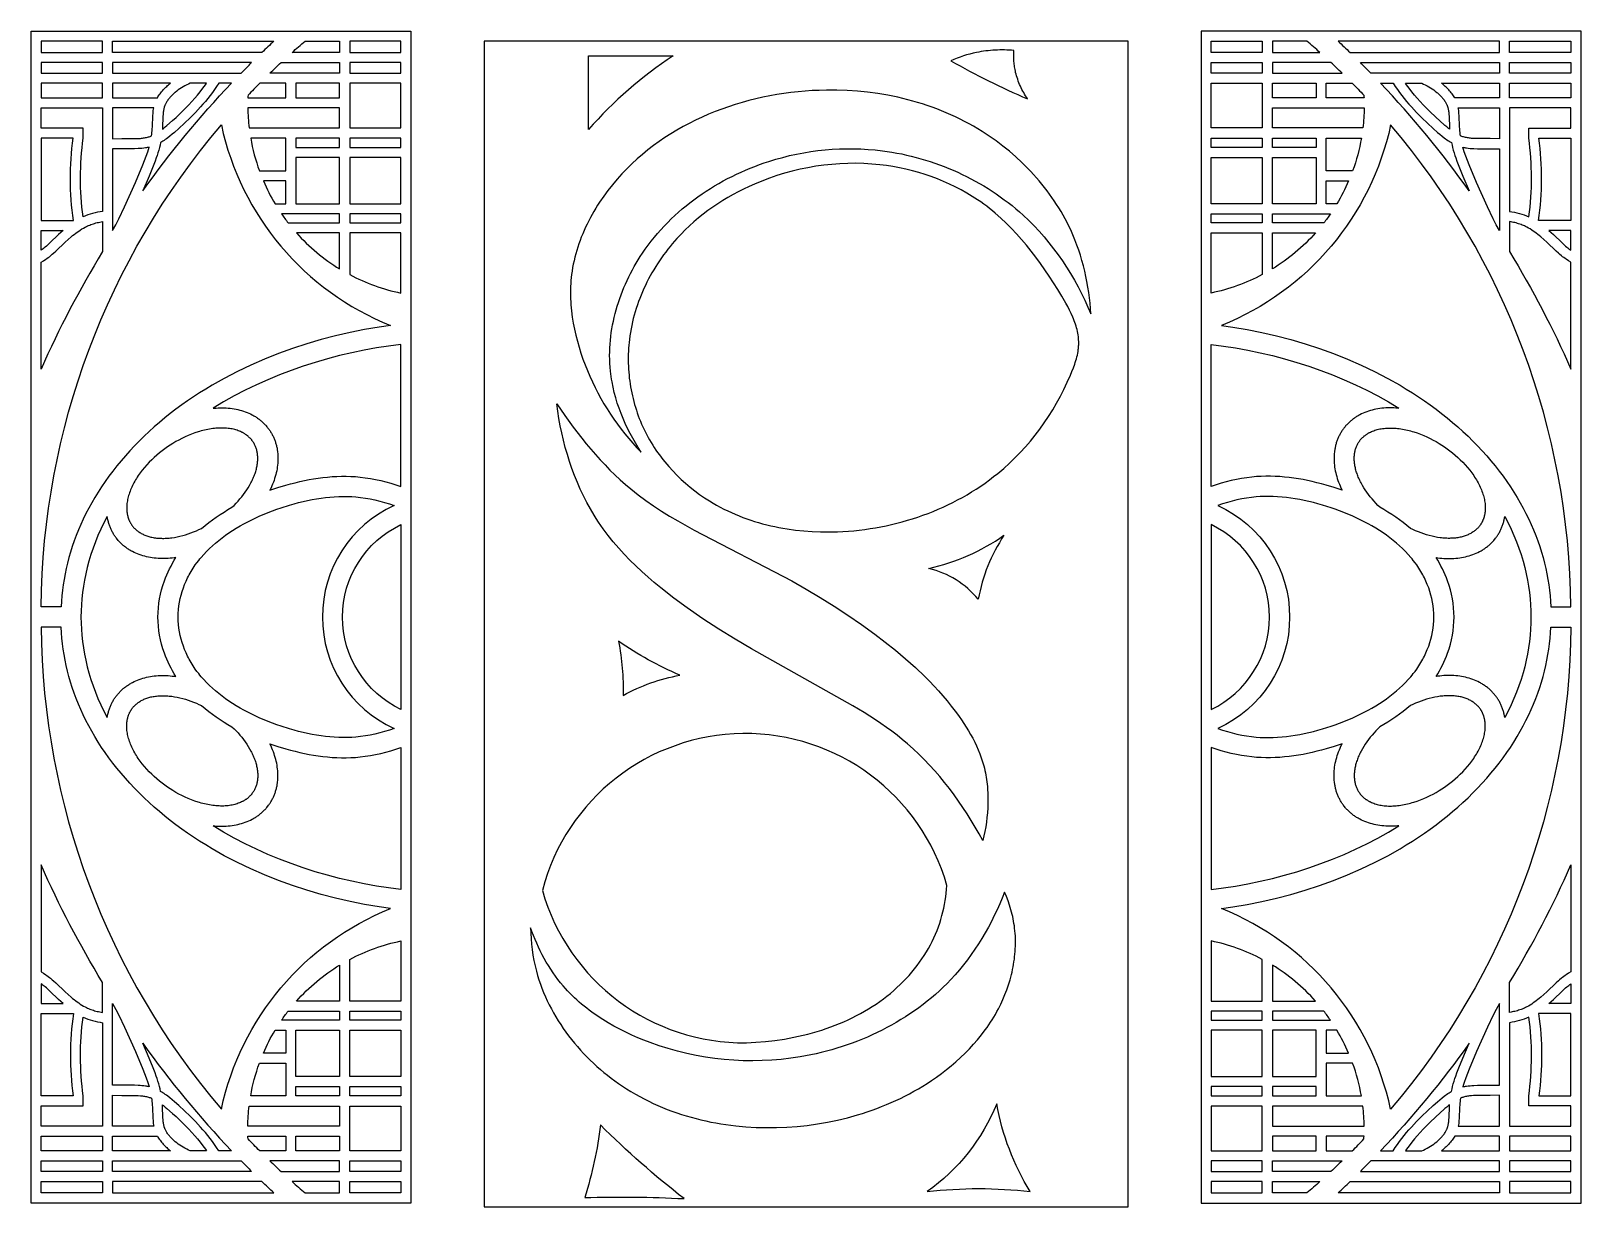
# Model space of a CAD drawing. Header units: millimetres. Extents: x 23 to 3094, y 69 to 2398.
import ezdxf

# ---------------------------------------------------------------- set-up
doc = ezdxf.new("R2010")
doc.units = ezdxf.units.MM
doc.layers.get('0').update_dxf_attribs({"color": 1})

msp = doc.modelspace()

# ---------------------------------------------------------------- linework, layer by layer
for points in [[(776.2, 76.5), (23.4, 76.5), (23.4, 2398.2), (776.2, 2398.2)], [(2341.5, 76.5), (3094.3, 76.5), (3094.3, 2398.2), (2341.5, 2398.2)], [(43.4, 2355.7), (165.1, 2355.7), (165.1, 2378.2), (43.4, 2378.2)], [(654.9, 2378.2), (654.9, 2355.7), (756.2, 2355.7), (756.2, 2378.2)], [(920.9, 68.7), (2196.8, 68.7), (2196.8, 2378.2), (920.9, 2378.2)], [(2462.8, 2378.2), (2462.8, 2355.7), (2361.5, 2355.7), (2361.5, 2378.2)], [(3074.3, 2355.7), (2952.6, 2355.7), (2952.6, 2378.2), (3074.3, 2378.2)], [(43.4, 2335.7), (43.4, 2314.8), (165.1, 2314.8), (165.1, 2335.7)], [(654.9, 2335.7), (654.9, 2314.8), (756.2, 2314.8), (756.2, 2335.7)], [(2462.8, 2335.7), (2462.8, 2314.8), (2361.5, 2314.8), (2361.5, 2335.7)], [(3074.3, 2335.7), (3074.3, 2314.8), (2952.6, 2314.8), (2952.6, 2335.7)], [(43.4, 2294.8), (43.4, 2265.8), (165.1, 2265.8), (165.1, 2294.8)], [(273.7, 2265.8), (274.9, 2267.9), (276.2, 2270), (277.5, 2272), (279, 2274), (280.5, 2275.9), (282, 2277.8), (283.6, 2279.7), (285.3, 2281.6), (287, 2283.4), (288.7, 2285.1), (290.5, 2286.9), (292.3, 2288.5), (294.1, 2290.2), (296, 2291.8), (297.8, 2293.3), (299.7, 2294.8), (185.1, 2294.8), (185.1, 2265.8)], [(548.1, 2294.8), (548.1, 2265.8), (634.9, 2265.8), (634.9, 2294.8)], [(654.9, 2294.8), (654.9, 2206.1), (756.2, 2206.1), (756.2, 2294.8)], [(2123.2, 1837.8), (2122.4, 1848.5), (2121.5, 1859.1), (2120.3, 1869.8), (2118.9, 1880.5), (2117.3, 1891.1), (2115.4, 1901.7), (2113.3, 1912.2), (2111, 1922.7), (2108.4, 1933.2), (2105.5, 1943.5), (2102.5, 1953.9), (2099.1, 1964.1), (2095.5, 1974.2), (2091.7, 1984.3), (2087.6, 1994.2), (2083.2, 2004.1), (2079.7, 2011.5), (2076, 2018.9), (2072.2, 2026.2), (2068.2, 2033.5), (2064.1, 2040.6), (2059.8, 2047.7), (2055.4, 2054.7), (2050.8, 2061.6), (2046.1, 2068.5), (2041.3, 2075.2), (2036.4, 2081.9), (2031.3, 2088.5), (2026.1, 2095), (2020.8, 2101.4), (2015.4, 2107.7), (2009.8, 2113.9), (2004.2, 2120), (1998.4, 2126), (1986.6, 2137.8), (1974.3, 2149.1), (1961.7, 2160), (1948.8, 2170.4), (1935.4, 2180.4), (1921.8, 2190), (1907.9, 2199.1), (1899.3, 2204.3), (1890.6, 2209.4), (1881.8, 2214.4), (1873, 2219.1), (1864, 2223.7), (1855, 2228), (1845.8, 2232.2), (1836.6, 2236.3), (1827.3, 2240.1), (1818, 2243.8), (1808.6, 2247.3), (1799.1, 2250.6), (1789.5, 2253.7), (1779.9, 2256.7), (1770.2, 2259.5), (1760.5, 2262.1), (1750.7, 2264.6), (1740.8, 2266.9), (1721, 2270.9), (1701, 2274.3), (1680.9, 2277), (1660.6, 2279), (1640.2, 2280.3), (1619.8, 2281), (1599.3, 2281.1), (1585.2, 2280.7), (1571.1, 2280.1), (1557, 2279.1), (1543, 2277.8), (1528.9, 2276.3), (1514.9, 2274.4), (1500.9, 2272.2), (1487, 2269.7), (1473.2, 2266.9), (1459.4, 2263.8), (1445.7, 2260.3), (1432.1, 2256.6), (1418.5, 2252.5), (1405.1, 2248.2), (1391.9, 2243.5), (1378.7, 2238.5), (1365.7, 2233.2), (1352.8, 2227.5), (1340.1, 2221.6), (1327.6, 2215.3), (1315.3, 2208.8), (1303.1, 2201.9), (1291.2, 2194.6), (1279.4, 2187.1), (1267.9, 2179.3), (1256.6, 2171.1), (1245.6, 2162.6), (1234.8, 2153.8), (1224.2, 2144.7), (1213.9, 2135.2), (1204, 2125.4), (1194.2, 2115.3), (1184.7, 2104.7), (1175.4, 2093.8), (1166.5, 2082.5), (1158, 2071), (1149.9, 2059.2), (1146, 2053.2), (1142.3, 2047.1), (1138.6, 2041), (1135, 2034.8), (1131.6, 2028.5), (1128.3, 2022.2), (1125.1, 2015.9), (1122.1, 2009.5), (1119.2, 2003.1), (1116.4, 1996.6), (1113.7, 1990), (1111.2, 1983.5), (1108.8, 1976.8), (1106.6, 1970.2), (1104.5, 1963.5), (1102.6, 1956.8), (1100.9, 1950), (1099.3, 1943.2), (1097.8, 1936.4), (1096.5, 1929.5), (1095.4, 1922.7), (1094.5, 1915.8), (1093.8, 1909.8), (1093.2, 1903.8), (1092.8, 1897.8), (1092.5, 1891.8), (1092.3, 1885.8), (1092.3, 1879.8), (1092.3, 1873.8), (1092.5, 1867.7), (1092.8, 1861.7), (1093.2, 1855.6), (1093.7, 1849.6), (1094.3, 1843.6), (1095.8, 1831.5), (1097.7, 1819.5), (1100.1, 1807.5), (1102.8, 1795.5), (1105.8, 1783.6), (1109.2, 1771.8), (1112.9, 1760.1), (1116.9, 1748.4), (1121.2, 1736.9), (1125.8, 1725.5), (1130.6, 1714.2), (1135.7, 1703.1), (1141.1, 1692), (1146.7, 1681.2), (1152.5, 1670.5), (1158.6, 1659.9), (1164.9, 1649.5), (1171.5, 1639.3), (1178.3, 1629.2), (1185.4, 1619.4), (1192.6, 1609.7), (1200.1, 1600.1), (1207.8, 1590.8), (1215.8, 1581.7), (1223.9, 1572.8), (1232.3, 1564), (1226.5, 1573.1), (1220.9, 1582.3), (1215.5, 1591.7), (1210.3, 1601.2), (1205.4, 1610.9), (1200.7, 1620.7), (1196.4, 1630.7), (1192.3, 1640.8), (1188.5, 1651), (1185, 1661.3), (1181.8, 1671.6), (1179, 1682.1), (1176.6, 1692.7), (1174.5, 1703.3), (1173.6, 1708.6), (1172.7, 1714), (1172, 1719.3), (1171.4, 1724.7), (1170.7, 1732.3), (1170.2, 1739.8), (1169.9, 1747.5), (1169.8, 1755.1), (1169.9, 1762.7), (1170.2, 1770.3), (1170.7, 1777.9), (1171.3, 1785.6), (1172.1, 1793.2), (1173.1, 1800.8), (1174.3, 1808.4), (1175.6, 1815.9), (1177.2, 1823.5), (1178.8, 1831), (1180.7, 1838.5), (1182.7, 1845.9), (1184.9, 1853.4), (1187.2, 1860.7), (1189.7, 1868.1), (1192.3, 1875.4), (1195.1, 1882.6), (1198, 1889.8), (1201.1, 1897), (1204.3, 1904), (1207.7, 1911), (1211.2, 1918), (1214.8, 1924.9), (1218.6, 1931.7), (1222.4, 1938.4), (1226.4, 1945), (1230.6, 1951.6), (1234.8, 1958.1), (1240.5, 1966.2), (1246.3, 1974.2), (1252.2, 1982), (1258.4, 1989.7), (1264.8, 1997.3), (1271.3, 2004.6), (1277.9, 2011.9), (1284.8, 2018.9), (1291.8, 2025.9), (1298.9, 2032.6), (1306.2, 2039.2), (1313.7, 2045.7), (1321.2, 2051.9), (1328.9, 2058.1), (1336.8, 2064), (1344.7, 2069.8), (1352.8, 2075.4), (1361, 2080.9), (1369.3, 2086.2), (1377.7, 2091.4), (1386.2, 2096.3), (1394.8, 2101.1), (1403.5, 2105.8), (1412.3, 2110.3), (1421.2, 2114.6), (1430.1, 2118.7), (1439.1, 2122.7), (1448.2, 2126.4), (1457.4, 2130.1), (1466.6, 2133.5), (1475.8, 2136.8), (1485.1, 2139.9), (1498.8, 2144.1), (1512.6, 2147.9), (1526.4, 2151.3), (1540.3, 2154.4), (1554.3, 2157.1), (1568.3, 2159.4), (1582.4, 2161.3), (1596.5, 2162.9), (1610.7, 2164), (1624.9, 2164.8), (1639.1, 2165.1), (1653.3, 2165.1), (1667.5, 2164.7), (1681.7, 2163.8), (1695.9, 2162.6), (1710.1, 2161), (1719.7, 2159.7), (1729.2, 2158.2), (1738.8, 2156.5), (1748.4, 2154.6), (1757.9, 2152.5), (1767.3, 2150.3), (1776.8, 2147.9), (1786.2, 2145.3), (1795.5, 2142.5), (1804.8, 2139.6), (1814.1, 2136.5), (1823.3, 2133.2), (1832.4, 2129.7), (1841.5, 2126.1), (1850.5, 2122.3), (1859.4, 2118.3), (1868.2, 2114.2), (1877, 2109.9), (1885.7, 2105.5), (1894.3, 2100.9), (1902.8, 2096.1), (1911.2, 2091.2), (1919.5, 2086.1), (1927.7, 2080.8), (1935.8, 2075.4), (1943.8, 2069.9), (1951.6, 2064.1), (1959.4, 2058.3), (1967, 2052.3), (1974.5, 2046.1), (1981.9, 2039.8), (1989.1, 2033.3), (2000, 2023.1), (2010.6, 2012.5), (2020.8, 2001.5), (2030.7, 1990.3), (2040.2, 1978.8), (2049.5, 1967), (2058.4, 1955), (2066.9, 1942.8), (2075.1, 1930.3), (2083, 1917.6), (2090.6, 1904.7), (2097.8, 1891.6), (2104.6, 1878.3), (2111.1, 1865), (2117.3, 1851.4)], [(2462.8, 2294.8), (2462.8, 2206.1), (2361.5, 2206.1), (2361.5, 2294.8)], [(2569.5, 2294.8), (2569.5, 2265.8), (2482.8, 2265.8), (2482.8, 2294.8)], [(2844, 2265.8), (2842.8, 2267.9), (2841.5, 2270), (2840.1, 2272), (2838.7, 2274), (2837.2, 2275.9), (2835.6, 2277.8), (2834, 2279.7), (2832.4, 2281.6), (2830.7, 2283.4), (2829, 2285.1), (2827.2, 2286.9), (2825.4, 2288.5), (2823.5, 2290.2), (2821.7, 2291.8), (2819.8, 2293.3), (2817.9, 2294.8), (2932.6, 2294.8), (2932.6, 2265.8)], [(3074.3, 2294.8), (3074.3, 2265.8), (2952.6, 2265.8), (2952.6, 2294.8)], [(185.1, 2184.8), (203.4, 2185.1), (226.9, 2185), (231.5, 2185.1), (236, 2185.3), (240.4, 2185.6), (242.5, 2185.8), (244.5, 2186.1), (246.5, 2186.4), (248.5, 2186.7), (250.4, 2187), (252.3, 2187.5), (254.1, 2187.9), (255.9, 2188.4), (257.6, 2188.9), (259.2, 2189.5), (260.7, 2190), (262.2, 2190.6), (262.6, 2193.9), (263, 2197.2), (263.4, 2200.5), (263.7, 2203.8), (264, 2209.1), (264.8, 2230.3), (265.1, 2235.6), (265.4, 2238.2), (265.7, 2240.7), (266, 2243.3), (266.5, 2245.8), (185.1, 2245.8)], [(2932.6, 2184.8), (2914.3, 2185.1), (2890.8, 2185), (2886.1, 2185.1), (2881.6, 2185.3), (2877.3, 2185.6), (2875.2, 2185.8), (2873.1, 2186.1), (2871.1, 2186.4), (2869.1, 2186.7), (2867.2, 2187), (2865.3, 2187.5), (2863.5, 2187.9), (2861.8, 2188.4), (2860, 2188.9), (2858.4, 2189.5), (2856.9, 2190), (2855.5, 2190.6), (2855, 2193.9), (2854.6, 2197.2), (2854.2, 2200.5), (2854, 2203.8), (2853.6, 2209.1), (2852.9, 2230.3), (2852.5, 2235.6), (2852.3, 2238.2), (2852, 2240.7), (2851.6, 2243.3), (2851.2, 2245.8), (2932.6, 2245.8)], [(634.9, 2167.4), (634.9, 2186.1), (548.1, 2186.1), (548.1, 2167.4)], [(654.9, 2186.1), (654.9, 2167.4), (756.2, 2167.4), (756.2, 2186.1)], [(2462.8, 2186.1), (2462.8, 2167.4), (2361.5, 2167.4), (2361.5, 2186.1)], [(2482.8, 2167.4), (2482.8, 2186.1), (2569.5, 2186.1), (2569.5, 2167.4)], [(185.1, 2164.7), (185.1, 2002.9), (191.3, 2014.5), (197.3, 2026.2), (208.7, 2050), (230.2, 2098.3), (245.1, 2132.8), (248.5, 2141.5), (251.7, 2150.3), (254.6, 2159.1), (256, 2163.6), (257.3, 2168.1), (255.5, 2167.7), (253.8, 2167.3), (252, 2167), (250.2, 2166.7), (246.6, 2166.2), (243, 2165.8), (239.4, 2165.5), (235.7, 2165.3), (228.3, 2165)], [(2932.6, 2164.7), (2932.6, 2002.9), (2926.3, 2014.5), (2920.3, 2026.2), (2909, 2050), (2887.5, 2098.3), (2872.6, 2132.8), (2869.2, 2141.5), (2866, 2150.3), (2863, 2159.1), (2861.7, 2163.6), (2860.4, 2168.1), (2862.1, 2167.7), (2863.9, 2167.3), (2865.6, 2167), (2867.4, 2166.7), (2871, 2166.2), (2874.6, 2165.8), (2878.2, 2165.5), (2881.9, 2165.3), (2889.3, 2165)], [(548.1, 2056), (634.9, 2056), (634.9, 2147.4), (548.1, 2147.4)], [(654.9, 2056), (756.2, 2056), (756.2, 2147.4), (654.9, 2147.4)], [(2099, 1774.6), (2099.1, 1776.4), (2099.2, 1778.2), (2099.2, 1780), (2099.2, 1781.8), (2099.1, 1783.6), (2099, 1785.3), (2098.8, 1788.9), (2098.4, 1792.5), (2097.9, 1796.1), (2097.3, 1799.6), (2096.6, 1803.2), (2095.8, 1806.7), (2094.9, 1810.3), (2093.9, 1813.8), (2092.8, 1817.4), (2091.6, 1820.9), (2090.3, 1824.4), (2088.9, 1827.9), (2087.5, 1831.4), (2084.4, 1838.4), (2081.1, 1845.4), (2077.5, 1852.3), (2073.8, 1859.1), (2065.9, 1872.8), (2057.6, 1886.2), (2040.6, 1912.5), (2023.1, 1937.8), (2014.1, 1950.1), (2004.9, 1962.1), (1995.5, 1973.8), (1985.9, 1985.3), (1976, 1996.4), (1965.9, 2007.1), (1955.5, 2017.6), (1944.8, 2027.6), (1933.9, 2037.3), (1928.2, 2042), (1922.5, 2046.5), (1916.8, 2051), (1910.9, 2055.4), (1904.9, 2059.7), (1898.9, 2063.8), (1888.2, 2070.7), (1877.3, 2077.3), (1866.1, 2083.6), (1854.6, 2089.5), (1843, 2095.1), (1831.2, 2100.3), (1819.1, 2105.2), (1807, 2109.8), (1794.6, 2113.9), (1782.1, 2117.8), (1769.5, 2121.2), (1756.8, 2124.4), (1744, 2127.1), (1731.1, 2129.5), (1718.2, 2131.5), (1705.2, 2133.2), (1689.4, 2134.7), (1673.4, 2135.6), (1657.5, 2136.1), (1641.6, 2135.9), (1625.7, 2135.3), (1609.9, 2134.1), (1594.1, 2132.4), (1578.4, 2130.2), (1562.7, 2127.5), (1547.2, 2124.3), (1531.7, 2120.6), (1516.4, 2116.4), (1501.2, 2111.7), (1486.2, 2106.6), (1471.4, 2101), (1456.7, 2094.9), (1445.9, 2090.1), (1435.2, 2085), (1424.7, 2079.7), (1414.2, 2074.1), (1404, 2068.3), (1393.9, 2062.2), (1383.9, 2055.9), (1374.1, 2049.3), (1364.5, 2042.4), (1355.1, 2035.3), (1345.9, 2028), (1336.9, 2020.4), (1328.1, 2012.5), (1319.6, 2004.3), (1311.2, 1996), (1303.2, 1987.3), (1298.5, 1982.1), (1293.9, 1976.8), (1289.5, 1971.4), (1285.1, 1965.9), (1280.8, 1960.3), (1276.7, 1954.7), (1272.6, 1949), (1268.6, 1943.2), (1264.7, 1937.3), (1261, 1931.4), (1257.3, 1925.4), (1253.7, 1919.3), (1250.3, 1913.2), (1247, 1907), (1243.8, 1900.7), (1240.7, 1894.4), (1237.7, 1888.1), (1234.9, 1881.6), (1232.1, 1875.2), (1229.5, 1868.6), (1227.1, 1862.1), (1224.7, 1855.5), (1222.5, 1848.8), (1220.5, 1842.1), (1218.5, 1835.4), (1216.7, 1828.6), (1215.1, 1821.8), (1213.6, 1815), (1212.2, 1808.1), (1211, 1801.2), (1209.9, 1794.3), (1209, 1787.4), (1208.3, 1781.5), (1207.8, 1775.6), (1207.3, 1769.7), (1207, 1763.8), (1206.8, 1757.9), (1206.7, 1752), (1206.7, 1746.1), (1206.8, 1740.2), (1207, 1734.3), (1207.3, 1728.4), (1207.7, 1722.5), (1208.2, 1716.6), (1208.8, 1710.7), (1209.6, 1704.8), (1210.4, 1699), (1211.4, 1693.2), (1212.4, 1687.3), (1213.6, 1681.5), (1214.8, 1675.8), (1216.2, 1670), (1217.7, 1664.3), (1219.2, 1658.6), (1220.9, 1652.9), (1222.7, 1647.3), (1224.6, 1641.7), (1226.6, 1636.2), (1228.6, 1630.6), (1230.8, 1625.2), (1233.1, 1619.7), (1235.5, 1614.3), (1238, 1609), (1240.6, 1603.7), (1243.3, 1598.5), (1246.1, 1593.3), (1249, 1588.2), (1252, 1583.1), (1255.1, 1578.1), (1258.3, 1573.1), (1261.5, 1568.2), (1264.9, 1563.3), (1268.3, 1558.5), (1271.9, 1553.8), (1275.5, 1549.1), (1279.2, 1544.5), (1286.8, 1535.5), (1294.7, 1526.8), (1303, 1518.3), (1311.5, 1510.1), (1320.3, 1502.2), (1329.3, 1494.6), (1338.6, 1487.3), (1348.1, 1480.3), (1357.8, 1473.6), (1367.7, 1467.2), (1374.7, 1463), (1381.8, 1458.9), (1389, 1455), (1396.3, 1451.2), (1403.7, 1447.7), (1411.1, 1444.2), (1418.6, 1440.9), (1426.2, 1437.8), (1433.8, 1434.8), (1441.5, 1432), (1449.3, 1429.3), (1457.1, 1426.8), (1465, 1424.5), (1472.9, 1422.2), (1480.9, 1420.2), (1488.9, 1418.3), (1497, 1416.5), (1505.1, 1414.8), (1513.2, 1413.3), (1521.4, 1412), (1537.8, 1409.7), (1554.4, 1408), (1571, 1406.7), (1587.7, 1406.1), (1604.4, 1405.9), (1621.1, 1406.3), (1631.9, 1406.8), (1642.8, 1407.5), (1653.6, 1408.4), (1664.4, 1409.5), (1675.1, 1410.9), (1685.9, 1412.4), (1696.6, 1414.1), (1707.2, 1416.1), (1717.9, 1418.2), (1728.4, 1420.6), (1739, 1423.2), (1749.4, 1425.9), (1759.8, 1428.9), (1770.1, 1432), (1780.4, 1435.4), (1790.6, 1438.9), (1800.7, 1442.7), (1810.7, 1446.6), (1820.6, 1450.8), (1830.4, 1455.1), (1840.1, 1459.7), (1849.7, 1464.4), (1859.2, 1469.3), (1868.6, 1474.4), (1877.9, 1479.7), (1887, 1485.2), (1896, 1490.9), (1904.9, 1496.7), (1913.6, 1502.8), (1922.2, 1509), (1930.6, 1515.4), (1938.9, 1522), (1950.5, 1531.8), (1961.7, 1541.9), (1972.6, 1552.4), (1983.2, 1563.2), (1993.5, 1574.4), (2003.3, 1585.9), (2012.9, 1597.7), (2022.1, 1609.8), (2031, 1622.2), (2039.4, 1634.9), (2047.6, 1647.9), (2055.3, 1661.1), (2062.8, 1674.6), (2069.8, 1688.4), (2076.5, 1702.3), (2082.7, 1716.5), (2085.7, 1723.7), (2088.5, 1730.9), (2091.2, 1738.1), (2092.4, 1741.8), (2093.5, 1745.4), (2094.6, 1749.1), (2095.5, 1752.7), (2096.4, 1756.3), (2097.2, 1760), (2097.8, 1763.6), (2098.3, 1767.3), (2098.6, 1769.1), (2098.8, 1770.9), (2098.9, 1772.8)], [(2462.8, 2056), (2361.5, 2056), (2361.5, 2147.4), (2462.8, 2147.4)], [(2569.5, 2056), (2482.8, 2056), (2482.8, 2147.4), (2569.5, 2147.4)], [(756.2, 2036), (654.9, 2036), (654.9, 2018.2), (756.2, 2018.2)], [(2361.5, 2036), (2462.8, 2036), (2462.8, 2018.2), (2361.5, 2018.2)], [(86.9, 2002.9), (78.1, 1995), (60.7, 1978.3), (56.2, 1974.2), (53.9, 1972.2), (51.6, 1970.2), (49.6, 1968.6), (47.5, 1967), (45.5, 1965.5), (43.4, 1964), (43.4, 2002.9)], [(3030.8, 2002.9), (3039.5, 1995), (3056.9, 1978.3), (3061.4, 1974.2), (3063.7, 1972.2), (3066.1, 1970.2), (3068.1, 1968.6), (3070.1, 1967), (3072.2, 1965.5), (3074.3, 1964), (3074.3, 2002.9)], [(496.5, 1488.4), (512.3, 1493.7), (528.2, 1498.5), (537.4, 1501.1), (546.6, 1503.5), (555.8, 1505.7), (565, 1507.7), (574.2, 1509.5), (583.4, 1511.1), (592.6, 1512.5), (601.8, 1513.7), (611, 1514.7), (620.2, 1515.4), (629.4, 1515.9), (638.6, 1516.2), (647.7, 1516.2), (656.9, 1515.9), (666.1, 1515.4), (675.3, 1514.6), (685.6, 1513.4), (695.8, 1511.8), (706.1, 1509.9), (716.2, 1507.7), (726.3, 1505.2), (736.4, 1502.4), (746.3, 1499.3), (756.2, 1496), (756.2, 1777.4), (731.9, 1774.2), (707.6, 1770.3), (683.3, 1765.9), (659, 1760.8), (634.7, 1755.1), (610.5, 1748.8), (586.5, 1741.8), (562.6, 1734.2), (539, 1725.9), (515.6, 1717), (492.6, 1707.5), (470, 1697.4), (447.8, 1686.7), (426, 1675.3), (404.8, 1663.4), (384.1, 1650.9), (387.3, 1651.2), (390.4, 1651.4), (394.4, 1651.6), (398.4, 1651.8), (402.4, 1651.8), (406.4, 1651.7), (410.3, 1651.5), (414.2, 1651.2), (418.1, 1650.9), (422, 1650.4), (425.8, 1649.8), (429.6, 1649.1), (433.3, 1648.3), (437, 1647.4), (440.7, 1646.4), (444.3, 1645.2), (447.9, 1644), (451.4, 1642.7), (454.8, 1641.2), (458.2, 1639.6), (461.5, 1638), (463.1, 1637.1), (464.7, 1636.2), (466.3, 1635.2), (467.9, 1634.3), (469.4, 1633.3), (470.9, 1632.3), (472.4, 1631.3), (473.9, 1630.2), (475.4, 1629.1), (476.8, 1628), (478.2, 1626.9), (479.6, 1625.7), (480.9, 1624.6), (482.2, 1623.4), (483.5, 1622.1), (484.8, 1620.9), (486.1, 1619.6), (487.3, 1618.4), (488.5, 1617.1), (489.6, 1615.8), (490.7, 1614.4), (491.8, 1613.1), (492.9, 1611.7), (493.9, 1610.4), (495, 1609), (495.9, 1607.6), (496.9, 1606.1), (497.8, 1604.7), (498.8, 1603.2), (499.6, 1601.7), (500.5, 1600.2), (501.3, 1598.7), (502.1, 1597.2), (502.9, 1595.6), (503.6, 1594), (504.4, 1592.4), (505.1, 1590.8), (505.7, 1589.1), (506.4, 1587.5), (507, 1585.8), (507.6, 1584.1), (508.1, 1582.4), (508.6, 1580.6), (509.1, 1578.9), (509.6, 1577.1), (510, 1575.4), (510.4, 1573.6), (510.8, 1571.8), (511.1, 1570), (511.4, 1568.2), (511.7, 1566.4), (511.9, 1564.5), (512.3, 1560.8), (512.5, 1557.1), (512.6, 1553.4), (512.6, 1549.6), (512.5, 1545.9), (512.3, 1542.1), (511.9, 1538.3), (511.4, 1534.5), (510.8, 1530.7), (510.1, 1526.9), (509.3, 1523.2), (508.3, 1519.4), (507.3, 1515.6), (506.1, 1511.9), (504.9, 1508.1), (503.5, 1504.4), (502.1, 1500.7), (500.6, 1497), (498.9, 1493.4)], [(2621.1, 1488.4), (2605.3, 1493.7), (2589.5, 1498.5), (2580.3, 1501.1), (2571.1, 1503.5), (2561.9, 1505.7), (2552.7, 1507.7), (2543.5, 1509.5), (2534.3, 1511.1), (2525.1, 1512.5), (2515.9, 1513.7), (2506.7, 1514.7), (2497.5, 1515.4), (2488.3, 1515.9), (2479.1, 1516.2), (2469.9, 1516.2), (2460.7, 1515.9), (2451.5, 1515.4), (2442.4, 1514.6), (2432.1, 1513.4), (2421.8, 1511.8), (2411.6, 1509.9), (2401.4, 1507.7), (2391.3, 1505.2), (2381.3, 1502.4), (2371.3, 1499.3), (2361.5, 1496), (2361.5, 1777.4), (2385.7, 1774.2), (2410, 1770.3), (2434.3, 1765.9), (2458.7, 1760.8), (2482.9, 1755.1), (2507.1, 1748.8), (2531.2, 1741.8), (2555, 1734.2), (2578.7, 1725.9), (2602, 1717), (2625, 1707.5), (2647.7, 1697.4), (2669.9, 1686.7), (2691.6, 1675.3), (2712.9, 1663.4), (2733.5, 1650.9), (2730.4, 1651.2), (2727.2, 1651.4), (2723.2, 1651.6), (2719.2, 1651.8), (2715.2, 1651.8), (2711.3, 1651.7), (2707.3, 1651.5), (2703.4, 1651.2), (2699.5, 1650.9), (2695.7, 1650.4), (2691.9, 1649.8), (2688.1, 1649.1), (2684.3, 1648.3), (2680.6, 1647.4), (2676.9, 1646.4), (2673.3, 1645.2), (2669.8, 1644), (2666.3, 1642.7), (2662.8, 1641.2), (2659.4, 1639.6), (2656.2, 1638), (2654.5, 1637.1), (2652.9, 1636.2), (2651.3, 1635.2), (2649.8, 1634.3), (2648.2, 1633.3), (2646.7, 1632.3), (2645.2, 1631.3), (2643.7, 1630.2), (2642.3, 1629.1), (2640.9, 1628), (2639.5, 1626.9), (2638.1, 1625.7), (2636.7, 1624.6), (2635.4, 1623.4), (2634.1, 1622.1), (2632.8, 1620.9), (2631.6, 1619.6), (2630.4, 1618.4), (2629.2, 1617.1), (2628, 1615.8), (2626.9, 1614.4), (2625.8, 1613.1), (2624.7, 1611.7), (2623.7, 1610.4), (2622.7, 1609), (2621.7, 1607.6), (2620.7, 1606.1), (2619.8, 1604.7), (2618.9, 1603.2), (2618, 1601.7), (2617.2, 1600.2), (2616.3, 1598.7), (2615.5, 1597.2), (2614.8, 1595.6), (2614, 1594), (2613.3, 1592.4), (2612.6, 1590.8), (2611.9, 1589.1), (2611.3, 1587.5), (2610.7, 1585.8), (2610.1, 1584.1), (2609.5, 1582.4), (2609, 1580.6), (2608.5, 1578.9), (2608.1, 1577.1), (2607.6, 1575.4), (2607.2, 1573.6), (2606.9, 1571.8), (2606.6, 1570), (2606.3, 1568.2), (2606, 1566.4), (2605.8, 1564.5), (2605.4, 1560.8), (2605.1, 1557.1), (2605, 1553.4), (2605, 1549.6), (2605.1, 1545.9), (2605.4, 1542.1), (2605.7, 1538.3), (2606.2, 1534.5), (2606.8, 1530.7), (2607.5, 1526.9), (2608.4, 1523.2), (2609.3, 1519.4), (2610.4, 1515.6), (2611.5, 1511.9), (2612.7, 1508.1), (2614.1, 1504.4), (2615.5, 1500.7), (2617.1, 1497), (2618.7, 1493.4)], [(1065.1, 1659.6), (1080.8, 1636.5), (1097.3, 1613.7), (1114.4, 1591.4), (1123.3, 1580.5), (1132.3, 1569.7), (1141.5, 1559.1), (1151, 1548.7), (1160.6, 1538.6), (1170.4, 1528.6), (1180.4, 1518.8), (1190.6, 1509.3), (1201.1, 1500.1), (1211.7, 1491.1), (1226.4, 1479.5), (1241.4, 1468.3), (1256.8, 1457.6), (1272.5, 1447.2), (1288.4, 1437.2), (1304.6, 1427.6), (1337.5, 1409.1), (1530.5, 1308.8), (1558.9, 1292.6), (1587, 1276), (1614.7, 1258.8), (1642, 1241), (1668.9, 1222.6), (1695.3, 1203.5), (1715.9, 1187.8), (1736.3, 1171.5), (1756.1, 1154.8), (1775.5, 1137.4), (1794.3, 1119.4), (1803.5, 1110.1), (1812.5, 1100.7), (1821.3, 1091), (1829.9, 1081.2), (1838.4, 1071.2), (1846.6, 1061), (1857, 1047.5), (1862.1, 1040.6), (1867, 1033.6), (1871.7, 1026.5), (1876.3, 1019.3), (1880.8, 1012), (1885, 1004.7), (1889.1, 997.2), (1893, 989.7), (1896.6, 982.1), (1900, 974.3), (1903.2, 966.5), (1906.1, 958.6), (1907.4, 954.6), (1908.7, 950.6), (1909.9, 946.6), (1911, 942.5), (1912.2, 938), (1913.2, 933.5), (1914.2, 929), (1915.1, 924.4), (1915.9, 919.9), (1916.6, 915.3), (1917.3, 910.7), (1917.8, 906), (1918.3, 901.4), (1918.7, 896.7), (1919.2, 887.4), (1919.4, 878), (1919.4, 868.6), (1919, 859.2), (1918.3, 849.8), (1917.4, 840.5), (1916.2, 831.2), (1914.8, 821.9), (1913.1, 812.7), (1911.1, 803.6), (1909, 794.6), (1901.7, 807.9), (1894.1, 821.2), (1886.2, 834.3), (1878.1, 847.3), (1869.8, 860.1), (1861.1, 872.7), (1852.2, 885.2), (1843, 897.5), (1833.5, 909.5), (1823.8, 921.3), (1813.8, 932.9), (1803.5, 944.2), (1793, 955.2), (1782.1, 965.9), (1771, 976.3), (1759.6, 986.4), (1749.5, 994.8), (1739.3, 1003), (1728.8, 1011), (1718.1, 1018.8), (1707.3, 1026.3), (1696.4, 1033.7), (1674.2, 1048), (1651.5, 1061.7), (1450.6, 1174.3), (1418.3, 1193.5), (1386.2, 1213.4), (1354.6, 1234), (1323.4, 1255.5), (1296.9, 1274.9), (1270.9, 1295.2), (1258.2, 1305.7), (1245.8, 1316.4), (1233.6, 1327.4), (1221.6, 1338.7), (1210, 1350.2), (1198.7, 1362), (1187.7, 1374), (1177.1, 1386.4), (1167, 1399.1), (1157.2, 1412.1), (1152.5, 1418.7), (1147.9, 1425.4), (1143.4, 1432.2), (1139.1, 1439.1), (1131.7, 1451.6), (1124.6, 1464.4), (1117.9, 1477.3), (1111.7, 1490.6), (1105.8, 1504), (1100.3, 1517.6), (1095.2, 1531.3), (1090.4, 1545.3), (1086.1, 1559.3), (1082, 1573.4), (1078.4, 1587.7), (1075, 1602), (1072.1, 1616.4), (1069.4, 1630.8), (1067.1, 1645.2)], [(496.5, 986.4), (512.3, 981), (528.2, 976.2), (537.4, 973.7), (546.6, 971.3), (555.8, 969.1), (565, 967), (574.2, 965.2), (583.4, 963.6), (592.6, 962.2), (601.8, 961), (611, 960.1), (620.2, 959.3), (629.4, 958.8), (638.6, 958.6), (647.7, 958.6), (656.9, 958.8), (666.1, 959.4), (675.3, 960.2), (685.6, 961.4), (695.8, 962.9), (706.1, 964.8), (716.2, 967), (726.3, 969.5), (736.4, 972.3), (746.3, 975.4), (756.2, 978.8), (756.2, 697.4), (731.9, 700.6), (707.6, 704.4), (683.3, 708.9), (659, 713.9), (634.7, 719.6), (610.5, 726), (586.5, 732.9), (562.6, 740.6), (539, 748.8), (515.6, 757.7), (492.6, 767.2), (470, 777.4), (447.8, 788.1), (426, 799.4), (404.8, 811.3), (384.1, 823.8), (387.3, 823.5), (390.4, 823.3), (394.4, 823.1), (398.4, 823), (402.4, 823), (406.4, 823.1), (410.3, 823.2), (414.2, 823.5), (418.1, 823.9), (422, 824.4), (425.8, 825), (429.6, 825.7), (433.3, 826.5), (437, 827.4), (440.7, 828.4), (444.3, 829.5), (447.9, 830.7), (451.4, 832.1), (454.8, 833.6), (458.2, 835.1), (461.5, 836.8), (463.1, 837.7), (464.7, 838.6), (466.3, 839.5), (467.9, 840.5), (469.4, 841.4), (470.9, 842.5), (472.4, 843.5), (473.9, 844.5), (475.4, 845.6), (476.8, 846.7), (478.2, 847.9), (479.6, 849), (480.9, 850.2), (482.2, 851.4), (483.5, 852.6), (484.8, 853.8), (486.1, 855.1), (487.3, 856.4), (488.5, 857.7), (489.6, 859), (490.7, 860.3), (491.8, 861.7), (492.9, 863), (493.9, 864.4), (495, 865.8), (495.9, 867.2), (496.9, 868.6), (497.8, 870.1), (498.8, 871.5), (499.6, 873), (500.5, 874.5), (501.3, 876), (502.1, 877.6), (502.9, 879.1), (503.6, 880.7), (504.4, 882.3), (505.1, 884), (505.7, 885.6), (506.4, 887.3), (507, 889), (507.6, 890.7), (508.1, 892.4), (508.6, 894.1), (509.1, 895.9), (509.6, 897.6), (510, 899.4), (510.4, 901.2), (510.8, 903), (511.1, 904.8), (511.4, 906.6), (511.7, 908.4), (511.9, 910.2), (512.3, 913.9), (512.5, 917.6), (512.6, 921.4), (512.6, 925.1), (512.5, 928.9), (512.3, 932.7), (511.9, 936.4), (511.4, 940.2), (510.8, 944), (510.1, 947.8), (509.3, 951.6), (508.3, 955.4), (507.3, 959.1), (506.1, 962.9), (504.9, 966.6), (503.5, 970.3), (502.1, 974), (500.6, 977.7), (498.9, 981.4)], [(2621.1, 986.4), (2605.3, 981), (2589.5, 976.2), (2580.3, 973.7), (2571.1, 971.3), (2561.9, 969.1), (2552.7, 967), (2543.5, 965.2), (2534.3, 963.6), (2525.1, 962.2), (2515.9, 961), (2506.7, 960.1), (2497.5, 959.3), (2488.3, 958.8), (2479.1, 958.6), (2469.9, 958.6), (2460.7, 958.8), (2451.5, 959.4), (2442.4, 960.2), (2432.1, 961.4), (2421.8, 962.9), (2411.6, 964.8), (2401.4, 967), (2391.3, 969.5), (2381.3, 972.3), (2371.3, 975.4), (2361.5, 978.8), (2361.5, 697.4), (2385.7, 700.6), (2410, 704.4), (2434.3, 708.9), (2458.7, 713.9), (2482.9, 719.6), (2507.1, 726), (2531.2, 732.9), (2555, 740.6), (2578.7, 748.8), (2602, 757.7), (2625, 767.2), (2647.7, 777.4), (2669.9, 788.1), (2691.6, 799.4), (2712.9, 811.3), (2733.5, 823.8), (2730.4, 823.5), (2727.2, 823.3), (2723.2, 823.1), (2719.2, 823), (2715.2, 823), (2711.3, 823.1), (2707.3, 823.2), (2703.4, 823.5), (2699.5, 823.9), (2695.7, 824.4), (2691.9, 825), (2688.1, 825.7), (2684.3, 826.5), (2680.6, 827.4), (2676.9, 828.4), (2673.3, 829.5), (2669.8, 830.7), (2666.3, 832.1), (2662.8, 833.6), (2659.4, 835.1), (2656.2, 836.8), (2654.5, 837.7), (2652.9, 838.6), (2651.3, 839.5), (2649.8, 840.5), (2648.2, 841.4), (2646.7, 842.5), (2645.2, 843.5), (2643.7, 844.5), (2642.3, 845.6), (2640.9, 846.7), (2639.5, 847.9), (2638.1, 849), (2636.7, 850.2), (2635.4, 851.4), (2634.1, 852.6), (2632.8, 853.8), (2631.6, 855.1), (2630.4, 856.4), (2629.2, 857.7), (2628, 859), (2626.9, 860.3), (2625.8, 861.7), (2624.7, 863), (2623.7, 864.4), (2622.7, 865.8), (2621.7, 867.2), (2620.7, 868.6), (2619.8, 870.1), (2618.9, 871.5), (2618, 873), (2617.2, 874.5), (2616.3, 876), (2615.5, 877.6), (2614.8, 879.1), (2614, 880.7), (2613.3, 882.3), (2612.6, 884), (2611.9, 885.6), (2611.3, 887.3), (2610.7, 889), (2610.1, 890.7), (2609.5, 892.4), (2609, 894.1), (2608.5, 895.9), (2608.1, 897.6), (2607.6, 899.4), (2607.2, 901.2), (2606.9, 903), (2606.6, 904.8), (2606.3, 906.6), (2606, 908.4), (2605.8, 910.2), (2605.4, 913.9), (2605.1, 917.6), (2605, 921.4), (2605, 925.1), (2605.1, 928.9), (2605.4, 932.7), (2605.7, 936.4), (2606.2, 940.2), (2606.8, 944), (2607.5, 947.8), (2608.4, 951.6), (2609.3, 955.4), (2610.4, 959.1), (2611.5, 962.9), (2612.7, 966.6), (2614.1, 970.3), (2615.5, 974), (2617.1, 977.7), (2618.7, 981.4)], [(1952.2, 692.6), (1947.5, 680.7), (1942.6, 669), (1937.4, 657.3), (1931.9, 645.8), (1926.2, 634.3), (1920.2, 623), (1913.9, 611.8), (1907.4, 600.8), (1900.6, 589.9), (1893.6, 579.2), (1886.3, 568.7), (1878.7, 558.3), (1870.9, 548.2), (1862.7, 538.3), (1854.4, 528.6), (1845.7, 519.2), (1838.4, 511.6), (1830.8, 504.2), (1823.1, 497), (1815.3, 489.9), (1807.2, 483), (1799, 476.3), (1790.7, 469.8), (1782.2, 463.4), (1773.6, 457.2), (1764.8, 451.2), (1755.9, 445.4), (1746.8, 439.8), (1737.7, 434.3), (1728.4, 429), (1719, 424), (1709.5, 419), (1699.9, 414.3), (1690.2, 409.8), (1680.4, 405.4), (1670.5, 401.3), (1660.6, 397.3), (1650.6, 393.5), (1640.5, 389.9), (1630.3, 386.5), (1620.1, 383.3), (1609.8, 380.2), (1599.5, 377.4), (1589.1, 374.7), (1578.7, 372.3), (1568.2, 370), (1557.7, 368), (1547.2, 366.1), (1528.5, 363.3), (1509.7, 361.1), (1490.9, 359.5), (1472, 358.6), (1453.2, 358.2), (1434.4, 358.5), (1415.6, 359.4), (1396.8, 360.8), (1378.1, 362.9), (1359.5, 365.6), (1340.9, 368.9), (1322.4, 372.9), (1304.1, 377.4), (1285.9, 382.4), (1267.8, 388.1), (1249.9, 394.4), (1237.6, 399.1), (1225.5, 404), (1213.5, 409.3), (1201.7, 414.8), (1190, 420.6), (1178.4, 426.8), (1167.1, 433.2), (1156, 440), (1145.2, 447.1), (1134.6, 454.5), (1129.4, 458.4), (1124.3, 462.3), (1119.3, 466.3), (1114.3, 470.4), (1109.5, 474.6), (1104.7, 478.9), (1100, 483.3), (1095.4, 487.7), (1090.9, 492.3), (1086.4, 496.9), (1082.1, 501.7), (1077.9, 506.5), (1072.6, 512.9), (1067.4, 519.4), (1062.5, 526), (1057.7, 532.8), (1053.1, 539.7), (1048.6, 546.8), (1044.3, 553.9), (1040.2, 561.2), (1036.2, 568.5), (1032.4, 575.9), (1028.8, 583.4), (1025.3, 591), (1022, 598.7), (1018.8, 606.4), (1015.8, 614.1), (1013, 621.9), (1013.4, 611), (1014, 600.2), (1015, 589.4), (1016.3, 578.6), (1017.9, 567.8), (1019.8, 557.1), (1022, 546.5), (1024.6, 535.9), (1027, 527.3), (1029.6, 518.8), (1032.5, 510.3), (1035.6, 501.9), (1038.9, 493.6), (1042.4, 485.3), (1046.2, 477.1), (1050.1, 469), (1054.3, 461), (1058.6, 453.1), (1063.2, 445.3), (1067.9, 437.5), (1072.8, 429.9), (1077.9, 422.4), (1083.2, 414.9), (1088.6, 407.6), (1094.3, 400.4), (1100, 393.3), (1105.9, 386.3), (1112, 379.5), (1118.2, 372.8), (1124.6, 366.2), (1131.1, 359.7), (1137.7, 353.4), (1144.5, 347.2), (1151.4, 341.2), (1158.4, 335.3), (1165.5, 329.5), (1172.7, 323.9), (1180, 318.5), (1187.5, 313.2), (1195, 308.1), (1203.4, 302.6), (1212, 297.3), (1220.7, 292.2), (1229.4, 287.3), (1238.3, 282.6), (1247.2, 278.1), (1256.2, 273.8), (1265.4, 269.7), (1274.6, 265.8), (1283.8, 262.1), (1293.2, 258.6), (1302.6, 255.2), (1312.1, 252.1), (1321.7, 249.1), (1331.3, 246.3), (1340.9, 243.7), (1350.6, 241.3), (1360.4, 239.1), (1370.2, 237), (1380.1, 235.2), (1390, 233.5), (1399.9, 232), (1419.8, 229.4), (1439.9, 227.6), (1460, 226.4), (1480.1, 225.9), (1500.2, 226), (1520.7, 226.8), (1541, 228.3), (1561.3, 230.4), (1581.5, 233.2), (1601.6, 236.6), (1621.5, 240.7), (1641.3, 245.5), (1660.9, 250.9), (1670.6, 253.9), (1680.2, 257.1), (1689.8, 260.4), (1699.3, 263.9), (1708.7, 267.5), (1718.1, 271.4), (1727.4, 275.4), (1736.6, 279.5), (1745.8, 283.9), (1754.8, 288.4), (1763.8, 293.1), (1772.7, 297.9), (1781.4, 302.9), (1790.1, 308.1), (1798.7, 313.5), (1807.2, 319.1), (1817.3, 326), (1827.3, 333.2), (1837.1, 340.7), (1846.6, 348.4), (1856, 356.4), (1865.1, 364.6), (1874, 373.1), (1882.6, 381.9), (1890.9, 390.9), (1898.9, 400.1), (1906.6, 409.6), (1914, 419.4), (1917.6, 424.4), (1921.1, 429.5), (1924.4, 434.6), (1927.7, 439.7), (1930.9, 445), (1934, 450.3), (1937, 455.7), (1939.9, 461.1), (1944.6, 470.4), (1948.9, 479.8), (1953, 489.4), (1956.7, 499.1), (1960.1, 508.9), (1963.1, 518.9), (1964.5, 523.9), (1965.8, 528.9), (1967, 533.9), (1968.1, 539), (1969.1, 544.1), (1970.1, 549.2), (1970.9, 554.3), (1971.6, 559.4), (1972.2, 564.5), (1972.8, 569.7), (1973.2, 574.8), (1973.5, 579.9), (1973.8, 585.1), (1973.9, 590.2), (1973.9, 595.3), (1973.8, 600.4), (1973.6, 605.6), (1973.2, 610.7), (1972.8, 615.8), (1972.2, 620.8), (1971.6, 625.5), (1970.9, 630.1), (1970.1, 634.7), (1969.2, 639.3), (1968.3, 643.8), (1967.2, 648.4), (1966, 652.9), (1964.8, 657.4), (1963.5, 661.9), (1962.1, 666.4), (1959.1, 675.2), (1955.8, 684)], [(86.9, 471.8), (78.1, 479.8), (60.7, 496.4), (56.2, 500.6), (53.9, 502.6), (51.6, 504.6), (49.6, 506.2), (47.5, 507.7), (45.5, 509.2), (43.4, 510.7), (43.4, 471.8)], [(3030.8, 471.8), (3039.5, 479.8), (3056.9, 496.4), (3061.4, 500.6), (3063.7, 502.6), (3066.1, 504.6), (3068.1, 506.2), (3070.1, 507.7), (3072.2, 509.2), (3074.3, 510.7), (3074.3, 471.8)], [(185.1, 310), (185.1, 471.8), (191.3, 460.2), (197.3, 448.5), (208.7, 424.8), (230.2, 376.5), (245.1, 342), (248.5, 333.2), (251.7, 324.5), (254.6, 315.6), (256, 311.2), (257.3, 306.7), (255.5, 307.1), (253.8, 307.4), (252, 307.8), (250.2, 308), (246.6, 308.6), (243, 309), (239.4, 309.3), (235.7, 309.5), (228.3, 309.7)], [(2932.6, 310), (2932.6, 471.8), (2926.3, 460.2), (2920.3, 448.5), (2909, 424.8), (2887.5, 376.5), (2872.6, 342), (2869.2, 333.2), (2866, 324.5), (2863, 315.6), (2861.7, 311.2), (2860.4, 306.7), (2862.1, 307.1), (2863.9, 307.4), (2865.6, 307.8), (2867.4, 308), (2871, 308.6), (2874.6, 309), (2878.2, 309.3), (2881.9, 309.5), (2889.3, 309.7)], [(756.2, 438.8), (654.9, 438.8), (654.9, 456.5), (756.2, 456.5)], [(2361.5, 438.8), (2462.8, 438.8), (2462.8, 456.5), (2361.5, 456.5)], [(548.1, 418.8), (634.9, 418.8), (634.9, 327.3), (548.1, 327.3)], [(654.9, 418.8), (756.2, 418.8), (756.2, 327.3), (654.9, 327.3)], [(2462.8, 418.8), (2361.5, 418.8), (2361.5, 327.3), (2462.8, 327.3)], [(2569.5, 418.8), (2482.8, 418.8), (2482.8, 327.3), (2569.5, 327.3)], [(634.9, 307.3), (634.9, 288.7), (548.1, 288.7), (548.1, 307.3)], [(654.9, 288.7), (654.9, 307.3), (756.2, 307.3), (756.2, 288.7)], [(2462.8, 288.7), (2462.8, 307.3), (2361.5, 307.3), (2361.5, 288.7)], [(2482.8, 307.3), (2482.8, 288.7), (2569.5, 288.7), (2569.5, 307.3)], [(185.1, 290), (203.4, 289.7), (226.9, 289.8), (231.5, 289.6), (236, 289.4), (240.4, 289.1), (242.5, 288.9), (244.5, 288.7), (246.5, 288.4), (248.5, 288.1), (250.4, 287.7), (252.3, 287.3), (254.1, 286.9), (255.9, 286.4), (257.6, 285.8), (259.2, 285.3), (260.7, 284.7), (262.2, 284.2), (262.6, 280.9), (263, 277.6), (263.4, 274.2), (263.7, 270.9), (264, 265.6), (264.8, 244.4), (265.1, 239.2), (265.4, 236.6), (265.7, 234), (266, 231.4), (266.5, 228.9), (185.1, 228.9)], [(2932.6, 290), (2914.3, 289.7), (2890.8, 289.8), (2886.1, 289.6), (2881.6, 289.4), (2877.3, 289.1), (2875.2, 288.9), (2873.1, 288.7), (2871.1, 288.4), (2869.1, 288.1), (2867.2, 287.7), (2865.3, 287.3), (2863.5, 286.9), (2861.8, 286.4), (2860, 285.8), (2858.4, 285.3), (2856.9, 284.7), (2855.5, 284.2), (2855, 280.9), (2854.6, 277.6), (2854.2, 274.2), (2854, 270.9), (2853.6, 265.6), (2852.9, 244.4), (2852.5, 239.2), (2852.3, 236.6), (2852, 234), (2851.6, 231.4), (2851.2, 228.9), (2932.6, 228.9)], [(654.9, 179.9), (654.9, 268.7), (756.2, 268.7), (756.2, 179.9)], [(2462.8, 179.9), (2462.8, 268.7), (2361.5, 268.7), (2361.5, 179.9)], [(43.4, 179.9), (43.4, 208.9), (165.1, 208.9), (165.1, 179.9)], [(273.7, 208.9), (274.9, 206.8), (276.2, 204.8), (277.5, 202.7), (279, 200.8), (280.5, 198.8), (282, 196.9), (283.6, 195), (285.3, 193.2), (287, 191.4), (288.7, 189.6), (290.5, 187.9), (292.3, 186.2), (294.1, 184.6), (296, 183), (297.8, 181.4), (299.7, 179.9), (185.1, 179.9), (185.1, 208.9)], [(548.1, 179.9), (548.1, 208.9), (634.9, 208.9), (634.9, 179.9)], [(2569.5, 179.9), (2569.5, 208.9), (2482.8, 208.9), (2482.8, 179.9)], [(2844, 208.9), (2842.8, 206.8), (2841.5, 204.8), (2840.1, 202.7), (2838.7, 200.8), (2837.2, 198.8), (2835.6, 196.9), (2834, 195), (2832.4, 193.2), (2830.7, 191.4), (2829, 189.6), (2827.2, 187.9), (2825.4, 186.2), (2823.5, 184.6), (2821.7, 183), (2819.8, 181.4), (2817.9, 179.9), (2932.6, 179.9), (2932.6, 208.9)], [(3074.3, 179.9), (3074.3, 208.9), (2952.6, 208.9), (2952.6, 179.9)], [(43.4, 139), (43.4, 159.9), (165.1, 159.9), (165.1, 139)], [(654.9, 139), (654.9, 159.9), (756.2, 159.9), (756.2, 139)], [(2462.8, 139), (2462.8, 159.9), (2361.5, 159.9), (2361.5, 139)], [(3074.3, 139), (3074.3, 159.9), (2952.6, 159.9), (2952.6, 139)], [(43.4, 119), (165.1, 119), (165.1, 96.5), (43.4, 96.5)], [(654.9, 96.5), (654.9, 119), (756.2, 119), (756.2, 96.5)], [(2462.8, 96.5), (2462.8, 119), (2361.5, 119), (2361.5, 96.5)], [(3074.3, 119), (2952.6, 119), (2952.6, 96.5), (3074.3, 96.5)]]:
    msp.add_lwpolyline(points, close=True)
for points in [[(504.6, 2378.2, 0.004097), (480.9, 2355.7), (185.1, 2355.7), (185.1, 2378.2)], [(540.6, 2355.7, -0.005723), (566.4, 2378.2), (634.9, 2378.2), (634.9, 2355.7)], [(2577, 2355.7, 0.005723), (2551.3, 2378.2), (2482.8, 2378.2), (2482.8, 2355.7)], [(2613.1, 2378.2, -0.004097), (2636.8, 2355.7), (2932.6, 2355.7), (2932.6, 2378.2)], [(439.8, 2314.8, -0.003689), (460.5, 2335.7), (185.1, 2335.7), (185.1, 2314.8)], [(496.8, 2314.8, -0.005077), (518.7, 2335.7), (634.9, 2335.7), (634.9, 2314.8)], [(1128, 2348.9), (1295.6, 2348.9, 0.065693), (1128, 2203.3)], [(1845.7, 2339.3, 0.028334), (1997.8, 2263.9), (1995.8, 2266.9), (1993.9, 2269.9), (1992, 2273), (1990.2, 2276.1), (1988.4, 2279.3), (1986.7, 2282.5), (1985.1, 2285.7), (1983.6, 2289), (1982.1, 2292.3), (1980.7, 2295.7), (1979.4, 2299.1), (1978.2, 2302.5), (1977.1, 2305.9), (1976, 2309.4), (1975, 2312.8), (1974.2, 2316.3), (1973.6, 2319), (1973, 2321.7), (1972.5, 2324.4), (1972.1, 2327.1), (1971.7, 2329.8), (1971.3, 2332.5), (1971, 2335.2), (1970.8, 2337.9), (1970.6, 2340.6), (1970.5, 2343.3), (1970.3, 2348.8), (1970.3, 2354.2), (1970.5, 2359.7), (1965.9, 2360), (1961.3, 2360.3), (1956.7, 2360.5), (1952, 2360.7), (1947.4, 2360.7), (1942.7, 2360.7), (1938.1, 2360.6), (1933.5, 2360.4), (1928.8, 2360.1), (1924.2, 2359.7), (1919.6, 2359.2), (1915, 2358.7), (1910.4, 2358.1), (1905.8, 2357.4), (1901.2, 2356.5), (1896.6, 2355.7), (1890.1, 2354.2), (1883.6, 2352.6), (1877.1, 2350.8), (1870.7, 2348.8), (1864.4, 2346.7), (1858.1, 2344.4), (1851.8, 2341.9)], [(2620.9, 2314.8, 0.005077), (2598.9, 2335.7), (2482.8, 2335.7), (2482.8, 2314.8)], [(2677.8, 2314.8, 0.003689), (2657.1, 2335.7), (2932.6, 2335.7), (2932.6, 2314.8)], [(395.3, 2294.8), (391.2, 2288.6), (387, 2282.4), (382.7, 2276.4), (378.2, 2270.5), (373.7, 2264.6), (369, 2258.9), (364.1, 2253.2), (359.2, 2247.7), (349, 2236.7), (338.4, 2226), (327.5, 2215.5), (316.2, 2205.1), (307.6, 2197.4), (303.2, 2193.7), (298.7, 2190), (294.2, 2186.5), (291.9, 2184.8), (289.5, 2183.2), (287.2, 2181.6), (284.8, 2180), (282.4, 2178.6), (280, 2177.2), (279, 2172.3), (277.8, 2167.4), (276.4, 2162.1), (274.9, 2156.9), (273.3, 2151.8), (271.6, 2146.7), (269.3, 2140.1), (265.6, 2130.2), (257.6, 2110.9), (244.8, 2081.7, -0.034701), (420.6, 2294.8)], [(338.9, 2294.8, 0.067198), (312.1, 2279.1), (309.1, 2276.7), (307.7, 2275.5), (306.3, 2274.3), (304.9, 2273), (303.6, 2271.7), (302.3, 2270.4), (301, 2269.1), (299.7, 2267.8), (298.5, 2266.4), (297.7, 2265.4), (296.8, 2264.3), (295.7, 2263), (294.7, 2261.6), (293.7, 2260.2), (292.8, 2258.8), (291.9, 2257.5), (291.1, 2256.1), (290.4, 2254.8), (289.7, 2253.4), (289.1, 2252.1), (288.8, 2251.4), (288.5, 2250.7), (288.3, 2250.1), (288, 2249.4), (287.8, 2248.6), (287.5, 2247.9), (287.3, 2247.1), (287.1, 2246.3), (286.7, 2244.6), (286.3, 2242.9), (286, 2241.1), (285.7, 2239.3), (285.4, 2237.4), (285.2, 2235.3), (285, 2233.3), (284.7, 2229), (283.9, 2206.8), (283.7, 2203.7), (285.8, 2205.3), (289.3, 2208.1), (292.8, 2211.1), (304, 2221), (310.7, 2227.2), (323.7, 2239.6), (336, 2252.1), (341.9, 2258.4), (347.7, 2264.9), (353.3, 2271.4), (358.7, 2278), (363.9, 2284.7), (368.9, 2291.5), (371.3, 2294.8)], [(453.4, 2271, 0.003404), (453.2, 2265.8), (528.1, 2265.8), (528.1, 2294.8), (476.5, 2294.8, 0.005556)], [(2664.2, 2271, -0.003404), (2664.4, 2265.8), (2589.5, 2265.8), (2589.5, 2294.8), (2641.1, 2294.8, -0.005556)], [(2722.4, 2294.8), (2726.4, 2288.6), (2730.6, 2282.4), (2734.9, 2276.4), (2739.4, 2270.5), (2744, 2264.6), (2748.7, 2258.9), (2753.5, 2253.2), (2758.5, 2247.7), (2768.6, 2236.7), (2779.2, 2226), (2790.2, 2215.5), (2801.4, 2205.1), (2810.1, 2197.4), (2814.5, 2193.7), (2818.9, 2190), (2823.5, 2186.5), (2825.8, 2184.8), (2828.1, 2183.2), (2830.5, 2181.6), (2832.8, 2180), (2835.2, 2178.6), (2837.6, 2177.2), (2838.7, 2172.3), (2839.9, 2167.4), (2841.3, 2162.1), (2842.8, 2156.9), (2844.4, 2151.8), (2846, 2146.7), (2848.4, 2140.1), (2852.1, 2130.2), (2860.1, 2110.9), (2872.9, 2081.7, 0.034701), (2697.1, 2294.8)], [(2778.7, 2294.8, -0.067198), (2805.6, 2279.1), (2808.5, 2276.7), (2809.9, 2275.5), (2811.3, 2274.3), (2812.7, 2273), (2814.1, 2271.7), (2815.4, 2270.4), (2816.7, 2269.1), (2817.9, 2267.8), (2819.1, 2266.4), (2820, 2265.4), (2820.8, 2264.3), (2821.9, 2263), (2823, 2261.6), (2823.9, 2260.2), (2824.9, 2258.8), (2825.7, 2257.5), (2826.5, 2256.1), (2827.3, 2254.8), (2827.9, 2253.4), (2828.6, 2252.1), (2828.8, 2251.4), (2829.1, 2250.7), (2829.4, 2250.1), (2829.6, 2249.4), (2829.9, 2248.6), (2830.1, 2247.9), (2830.4, 2247.1), (2830.6, 2246.3), (2831, 2244.6), (2831.4, 2242.9), (2831.7, 2241.1), (2832, 2239.3), (2832.2, 2237.4), (2832.5, 2235.3), (2832.6, 2233.3), (2832.9, 2229), (2833.7, 2206.8), (2833.9, 2203.7), (2831.8, 2205.3), (2828.4, 2208.1), (2824.8, 2211.1), (2813.7, 2221), (2807, 2227.2), (2794, 2239.6), (2781.6, 2252.1), (2775.7, 2258.4), (2769.9, 2264.9), (2764.3, 2271.4), (2758.9, 2278), (2753.7, 2284.7), (2748.7, 2291.5), (2746.3, 2294.8)], [(126.5, 2030, -0.067634), (126.9, 2185.9), (126.9, 2205.9), (43.4, 2205.9), (43.4, 2245.8), (165.1, 2245.8), (165.1, 2041, 0.070713)], [(453, 2245.8, 0.026245), (455.6, 2206.1), (634.9, 2206.1), (634.9, 2245.8)], [(2664.7, 2245.8, -0.026245), (2662, 2206.1), (2482.8, 2206.1), (2482.8, 2245.8)], [(2991.1, 2030, 0.067634), (2990.8, 2185.9), (2990.8, 2205.9), (3074.3, 2205.9), (3074.3, 2245.8), (2952.6, 2245.8), (2952.6, 2041, -0.070713)], [(400.5, 2212.2, 0.249287), (735.5, 1815), (713.2, 1811.8), (684.4, 1806.8), (655.6, 1801), (626.9, 1794.4), (598.2, 1786.9), (569.7, 1778.5), (541.5, 1769.3), (513.5, 1759.1), (486, 1748.2), (458.9, 1736.3), (432.3, 1723.6), (406.3, 1710.1), (382, 1696.4), (369.6, 1689), (357.4, 1681.3), (345.4, 1673.5), (333.5, 1665.5), (322, 1657.4), (310.5, 1649), (299.4, 1640.5), (288.5, 1631.7), (277.8, 1622.9), (267.4, 1613.9), (257.2, 1604.7), (247.3, 1595.4), (237.6, 1586), (228.2, 1576.3), (219.1, 1566.7), (210.3, 1556.8), (201.7, 1546.9), (193.4, 1536.7), (185.5, 1526.6), (177.8, 1516.3), (170.4, 1506), (163.3, 1495.5), (156.5, 1485), (150, 1474.4), (143.8, 1463.8), (137.9, 1453), (132.3, 1442.3), (127, 1431.5), (122.1, 1420.7), (117.4, 1409.8), (113, 1398.9), (109, 1388), (105.2, 1377.1), (101.7, 1366.1), (98.6, 1355.3), (95.7, 1344.3), (93.1, 1333.5), (90.8, 1322.6), (88.8, 1311.8), (87.1, 1301), (85.7, 1290.3), (84.5, 1279.6), (83.6, 1269), (82.9, 1257.4), (43.4, 1257.4, -0.175952)], [(2717.1, 2212.2, -0.249287), (2382.2, 1815), (2404.5, 1811.8), (2433.2, 1806.8), (2462, 1801), (2490.8, 1794.4), (2519.4, 1786.9), (2547.9, 1778.5), (2576.2, 1769.3), (2604.1, 1759.1), (2631.7, 1748.2), (2658.8, 1736.3), (2685.3, 1723.6), (2711.3, 1710.1), (2735.7, 1696.4), (2748, 1689), (2760.3, 1681.3), (2772.3, 1673.5), (2784.1, 1665.5), (2795.7, 1657.4), (2807.1, 1649), (2818.2, 1640.5), (2829.2, 1631.7), (2839.8, 1622.9), (2850.3, 1613.9), (2860.4, 1604.7), (2870.4, 1595.4), (2880, 1586), (2889.4, 1576.3), (2898.5, 1566.7), (2907.4, 1556.8), (2915.9, 1546.9), (2924.2, 1536.7), (2932.2, 1526.6), (2939.9, 1516.3), (2947.3, 1506), (2954.4, 1495.5), (2961.1, 1485), (2967.7, 1474.4), (2973.8, 1463.8), (2979.7, 1453), (2985.3, 1442.3), (2990.6, 1431.5), (2995.6, 1420.7), (3000.3, 1409.8), (3004.6, 1398.9), (3008.7, 1388), (3012.4, 1377.1), (3015.9, 1366.1), (3019.1, 1355.3), (3021.9, 1344.3), (3024.5, 1333.5), (3026.8, 1322.6), (3028.8, 1311.8), (3030.6, 1301), (3032, 1290.3), (3033.2, 1279.6), (3034.1, 1269), (3034.8, 1257.4), (3074.3, 1257.4, 0.175952)], [(107.3, 2022.9, -0.068323), (106.7, 2185.9), (43.4, 2185.9), (43.4, 2022.9)], [(475.9, 2121.1), (528.1, 2121.1), (528.1, 2186.1), (458.6, 2186.1, 0.044313)], [(2641.8, 2121.1), (2589.5, 2121.1), (2589.5, 2186.1), (2659.1, 2186.1, -0.044313)], [(3010.3, 2022.9, 0.068323), (3010.9, 2185.9), (3074.3, 2185.9), (3074.3, 2022.9)], [(506.9, 2056), (528.1, 2056), (528.1, 2101.1), (483.8, 2101.1, 0.03342)], [(2610.7, 2056), (2589.5, 2056), (2589.5, 2101.1), (2633.8, 2101.1, -0.03342)], [(532.8, 2018.2), (634.9, 2018.2), (634.9, 2036), (519.8, 2036, 0.014471)], [(2584.9, 2018.2), (2482.8, 2018.2), (2482.8, 2036), (2597.8, 2036, -0.014471)], [(43.4, 1940.4), (48, 1943.1), (52.5, 1946), (54.9, 1947.7), (57.4, 1949.5), (59.8, 1951.2), (62.2, 1953), (65.6, 1955.9), (68.1, 1958), (72.8, 1962.2), (91.2, 1979.9), (97.1, 1985.3), (103, 1990.5), (105.9, 1992.9), (108.9, 1995.3), (111.9, 1997.6), (114.9, 1999.9), (117.9, 2002), (121, 2004), (124.4, 2006.2), (127.4, 2007.9), (130.5, 2009.6), (133.6, 2011.2), (135.3, 2012), (137.5, 2013), (139.9, 2013.9), (142.2, 2014.8), (144.6, 2015.7), (147, 2016.5), (149.5, 2017.2), (151.9, 2017.9), (154.4, 2018.6), (157, 2019.2), (159.5, 2019.7), (162.1, 2020.3), (165.1, 2020.8), (165.1, 1961.2, 0.032978), (43.4, 1728.6)], [(549.4, 1998.2, 0.073615), (634.9, 1927), (634.9, 1998.2)], [(756.2, 1879.2), (756.2, 1998.2), (654.9, 1998.2), (654.9, 1915.6, 0.071172)], [(2361.5, 1879.2), (2361.5, 1998.2), (2462.8, 1998.2), (2462.8, 1915.6, -0.071172)], [(2568.2, 1998.2, -0.073615), (2482.8, 1927), (2482.8, 1998.2)], [(3074.3, 1940.4), (3069.7, 1943.1), (3065.2, 1946), (3062.7, 1947.7), (3060.3, 1949.5), (3057.9, 1951.2), (3055.5, 1953), (3052, 1955.9), (3049.5, 1958), (3044.8, 1962.2), (3026.4, 1979.9), (3020.5, 1985.3), (3014.6, 1990.5), (3011.7, 1992.9), (3008.7, 1995.3), (3005.7, 1997.6), (3002.7, 1999.9), (2999.7, 2002), (2996.7, 2004), (2993.3, 2006.2), (2990.2, 2007.9), (2987.1, 2009.6), (2984, 2011.2), (2982.4, 2012), (2980.1, 2013), (2977.8, 2013.9), (2975.5, 2014.8), (2973.1, 2015.7), (2970.7, 2016.5), (2968.2, 2017.2), (2965.7, 2017.9), (2963.2, 2018.6), (2960.7, 2019.2), (2958.1, 2019.7), (2955.6, 2020.3), (2952.6, 2020.8), (2952.6, 1961.2, -0.032978), (3074.3, 1728.6)], [(421.6, 1454.7), (425.7, 1458.6), (429.6, 1462.7), (433.5, 1466.9), (437.2, 1471.2), (440.8, 1475.5), (444.3, 1479.9), (447.6, 1484.4), (450.7, 1489), (453.7, 1493.6), (456.4, 1498.2), (459, 1502.9), (460.2, 1505.2), (461.4, 1507.5), (462.5, 1509.8), (463.5, 1512.2), (464.5, 1514.5), (465.4, 1516.8), (466.3, 1519.1), (467.2, 1521.4), (467.9, 1523.7), (468.6, 1525.9), (469.3, 1528.2), (469.9, 1530.4), (470.4, 1532.6), (470.9, 1534.8), (471.3, 1537), (471.7, 1539.2), (472, 1541.3), (472.2, 1543.4), (472.4, 1545.5), (472.5, 1547.6), (472.6, 1549.6), (472.7, 1551.7), (472.6, 1553.6), (472.5, 1555.6), (472.4, 1557.5), (472.2, 1559.4), (472, 1561.3), (471.7, 1563.1), (471.4, 1564.9), (471, 1566.6), (470.5, 1568.4), (470.1, 1570.1), (469.5, 1571.7), (469, 1573.3), (468.3, 1574.9), (467.7, 1576.5), (467, 1578), (466.3, 1579.4), (465.5, 1580.9), (464.7, 1582.3), (463.8, 1583.6), (463, 1584.9), (462.4, 1585.7), (461.8, 1586.5), (461.2, 1587.3), (460.6, 1588.1), (460, 1588.8), (459.4, 1589.6), (458.7, 1590.3), (458, 1591.1), (457.4, 1591.8), (456.6, 1592.5), (455.9, 1593.2), (455.2, 1593.9), (454.4, 1594.6), (453.6, 1595.3), (452.8, 1596), (452, 1596.6), (451.2, 1597.3), (450.3, 1597.9), (449.4, 1598.5), (448.5, 1599.2), (447.6, 1599.8), (446.7, 1600.4), (445.7, 1600.9), (444.8, 1601.5), (443.8, 1602.1), (442.8, 1602.6), (441.8, 1603.1), (440.7, 1603.6), (438.6, 1604.6), (436.4, 1605.6), (434.1, 1606.4), (431.8, 1607.2), (429.4, 1608), (426.9, 1608.7), (424.4, 1609.3), (421.8, 1609.9), (419.1, 1610.3), (416.4, 1610.8), (413.7, 1611.1), (410.9, 1611.4), (408, 1611.6), (405.1, 1611.7), (402.1, 1611.8), (399.1, 1611.8), (396, 1611.7), (393, 1611.5), (389.8, 1611.3), (386.7, 1611), (383.5, 1610.6), (380.3, 1610.2), (377.1, 1609.6), (373.9, 1609), (370.6, 1608.4), (367.4, 1607.7), (364.1, 1606.9), (360.8, 1606), (357.5, 1605.1), (354.3, 1604.1), (347.8, 1601.9), (341.3, 1599.5), (334.9, 1596.9), (328.6, 1594.1), (322.4, 1591.2), (316.3, 1588), (310.4, 1584.8), (304.6, 1581.3), (299, 1577.8), (293.6, 1574.2), (288.3, 1570.5), (283, 1566.5), (277.8, 1562.4), (272.6, 1558), (267.5, 1553.5), (262.5, 1548.8), (257.6, 1543.9), (252.8, 1538.8), (248.3, 1533.7), (243.9, 1528.4), (241.8, 1525.7), (239.8, 1522.9), (237.8, 1520.2), (235.9, 1517.4), (234, 1514.6), (232.3, 1511.8), (230.5, 1509), (228.9, 1506.2), (227.3, 1503.4), (225.8, 1500.6), (224.4, 1497.7), (223.1, 1494.9), (221.8, 1492.1), (220.7, 1489.3), (219.6, 1486.5), (218.6, 1483.7), (217.6, 1480.9), (216.8, 1478.2), (216, 1475.5), (215.4, 1472.7), (214.8, 1470.1), (214.3, 1467.4), (213.9, 1464.8), (213.5, 1462.2), (213.3, 1459.7), (213.1, 1457.2), (213, 1454.7), (213, 1452.2), (213.1, 1449.9), (213.3, 1447.5), (213.4, 1446.4), (213.5, 1445.2), (213.6, 1444.1), (213.8, 1443), (214, 1441.9), (214.2, 1440.8), (214.4, 1439.7), (214.6, 1438.6), (214.9, 1437.6), (215.2, 1436.5), (215.5, 1435.5), (215.8, 1434.5), (216.1, 1433.5), (216.4, 1432.5), (216.8, 1431.5), (217.1, 1430.6), (217.5, 1429.6), (217.9, 1428.7), (218.4, 1427.7), (218.8, 1426.8), (219.2, 1425.9), (219.7, 1425.1), (220.2, 1424.2), (220.6, 1423.3), (221.1, 1422.5), (221.7, 1421.7), (222.2, 1420.9), (222.7, 1420.1), (223.7, 1418.7), (224.6, 1417.4), (225.7, 1416.2), (226.7, 1414.9), (227.9, 1413.7), (229, 1412.5), (230.3, 1411.3), (231.5, 1410.2), (232.9, 1409), (234.3, 1407.9), (235.7, 1406.9), (237.2, 1405.8), (238.7, 1404.8), (240.3, 1403.9), (241.9, 1402.9), (243.6, 1402), (245.3, 1401.2), (247.1, 1400.4), (248.9, 1399.6), (250.8, 1398.8), (252.7, 1398.1), (254.7, 1397.5), (256.7, 1396.9), (258.8, 1396.3), (260.9, 1395.8), (263.1, 1395.3), (265.3, 1394.9), (267.5, 1394.5), (269.8, 1394.2), (272.1, 1393.9), (274.4, 1393.7), (276.8, 1393.5), (279.2, 1393.3), (281.7, 1393.3), (284.2, 1393.2), (286.7, 1393.2), (289.2, 1393.3), (291.8, 1393.4), (294.4, 1393.6), (297, 1393.8), (299.6, 1394.1), (302.3, 1394.4), (307.6, 1395.2), (313, 1396.2), (318.5, 1397.4), (323.9, 1398.8), (329.4, 1400.3), (334.8, 1402), (340.2, 1403.9), (345.6, 1405.9), (351, 1408.1), (356.2, 1410.5), (361.4, 1412.9, -0.050049)], [(2696, 1454.7), (2692, 1458.6), (2688, 1462.7), (2684.2, 1466.9), (2680.4, 1471.2), (2676.8, 1475.5), (2673.4, 1479.9), (2670.1, 1484.4), (2666.9, 1489), (2664, 1493.6), (2661.2, 1498.2), (2658.6, 1502.9), (2657.4, 1505.2), (2656.3, 1507.5), (2655.2, 1509.8), (2654.1, 1512.2), (2653.1, 1514.5), (2652.2, 1516.8), (2651.3, 1519.1), (2650.5, 1521.4), (2649.7, 1523.7), (2649, 1525.9), (2648.4, 1528.2), (2647.8, 1530.4), (2647.2, 1532.6), (2646.8, 1534.8), (2646.3, 1537), (2646, 1539.2), (2645.7, 1541.3), (2645.4, 1543.4), (2645.2, 1545.5), (2645.1, 1547.6), (2645, 1549.6), (2645, 1551.7), (2645, 1553.6), (2645.1, 1555.6), (2645.2, 1557.5), (2645.4, 1559.4), (2645.7, 1561.3), (2646, 1563.1), (2646.3, 1564.9), (2646.7, 1566.6), (2647.1, 1568.4), (2647.6, 1570.1), (2648.1, 1571.7), (2648.7, 1573.3), (2649.3, 1574.9), (2650, 1576.5), (2650.7, 1578), (2651.4, 1579.4), (2652.2, 1580.9), (2653, 1582.3), (2653.8, 1583.6), (2654.7, 1584.9), (2655.2, 1585.7), (2655.8, 1586.5), (2656.4, 1587.3), (2657, 1588.1), (2657.6, 1588.8), (2658.3, 1589.6), (2658.9, 1590.3), (2659.6, 1591.1), (2660.3, 1591.8), (2661, 1592.5), (2661.7, 1593.2), (2662.5, 1593.9), (2663.2, 1594.6), (2664, 1595.3), (2664.8, 1596), (2665.7, 1596.6), (2666.5, 1597.3), (2667.3, 1597.9), (2668.2, 1598.5), (2669.1, 1599.2), (2670, 1599.8), (2671, 1600.4), (2671.9, 1600.9), (2672.9, 1601.5), (2673.9, 1602.1), (2674.9, 1602.6), (2675.9, 1603.1), (2676.9, 1603.6), (2679, 1604.6), (2681.2, 1605.6), (2683.5, 1606.4), (2685.8, 1607.2), (2688.3, 1608), (2690.7, 1608.7), (2693.3, 1609.3), (2695.8, 1609.9), (2698.5, 1610.3), (2701.2, 1610.8), (2704, 1611.1), (2706.8, 1611.4), (2709.7, 1611.6), (2712.6, 1611.7), (2715.5, 1611.8), (2718.6, 1611.8), (2721.6, 1611.7), (2724.7, 1611.5), (2727.8, 1611.3), (2730.9, 1611), (2734.1, 1610.6), (2737.3, 1610.2), (2740.5, 1609.6), (2743.8, 1609), (2747, 1608.4), (2750.3, 1607.7), (2753.6, 1606.9), (2756.8, 1606), (2760.1, 1605.1), (2763.4, 1604.1), (2769.9, 1601.9), (2776.4, 1599.5), (2782.8, 1596.9), (2789.1, 1594.1), (2795.3, 1591.2), (2801.4, 1588), (2807.3, 1584.8), (2813, 1581.3), (2818.6, 1577.8), (2824, 1574.2), (2829.3, 1570.5), (2834.6, 1566.5), (2839.9, 1562.4), (2845.1, 1558), (2850.2, 1553.5), (2855.2, 1548.8), (2860.1, 1543.9), (2864.8, 1538.8), (2869.4, 1533.7), (2873.7, 1528.4), (2875.8, 1525.7), (2877.8, 1522.9), (2879.8, 1520.2), (2881.7, 1517.4), (2883.6, 1514.6), (2885.4, 1511.8), (2887.1, 1509), (2888.7, 1506.2), (2890.3, 1503.4), (2891.8, 1500.6), (2893.2, 1497.7), (2894.6, 1494.9), (2895.8, 1492.1), (2897, 1489.3), (2898.1, 1486.5), (2899.1, 1483.7), (2900, 1480.9), (2900.9, 1478.2), (2901.6, 1475.5), (2902.3, 1472.7), (2902.9, 1470.1), (2903.4, 1467.4), (2903.8, 1464.8), (2904.1, 1462.2), (2904.4, 1459.7), (2904.5, 1457.2), (2904.6, 1454.7), (2904.6, 1452.2), (2904.5, 1449.9), (2904.4, 1447.5), (2904.3, 1446.4), (2904.1, 1445.2), (2904, 1444.1), (2903.8, 1443), (2903.7, 1441.9), (2903.5, 1440.8), (2903.2, 1439.7), (2903, 1438.6), (2902.7, 1437.6), (2902.5, 1436.5), (2902.2, 1435.5), (2901.9, 1434.5), (2901.6, 1433.5), (2901.2, 1432.5), (2900.9, 1431.5), (2900.5, 1430.6), (2900.1, 1429.6), (2899.7, 1428.7), (2899.3, 1427.7), (2898.9, 1426.8), (2898.4, 1425.9), (2898, 1425.1), (2897.5, 1424.2), (2897, 1423.3), (2896.5, 1422.5), (2896, 1421.7), (2895.5, 1420.9), (2894.9, 1420.1), (2894, 1418.7), (2893, 1417.4), (2892, 1416.2), (2890.9, 1414.9), (2889.8, 1413.7), (2888.6, 1412.5), (2887.4, 1411.3), (2886.1, 1410.2), (2884.8, 1409), (2883.4, 1407.9), (2882, 1406.9), (2880.5, 1405.8), (2878.9, 1404.8), (2877.4, 1403.9), (2875.7, 1402.9), (2874.1, 1402), (2872.3, 1401.2), (2870.5, 1400.4), (2868.7, 1399.6), (2866.8, 1398.8), (2864.9, 1398.1), (2862.9, 1397.5), (2860.9, 1396.9), (2858.8, 1396.3), (2856.7, 1395.8), (2854.6, 1395.3), (2852.4, 1394.9), (2850.2, 1394.5), (2847.9, 1394.2), (2845.6, 1393.9), (2843.2, 1393.7), (2840.8, 1393.5), (2838.4, 1393.3), (2836, 1393.3), (2833.5, 1393.2), (2831, 1393.2), (2828.4, 1393.3), (2825.9, 1393.4), (2823.3, 1393.6), (2820.7, 1393.8), (2818, 1394.1), (2815.4, 1394.4), (2810, 1395.2), (2804.6, 1396.2), (2799.2, 1397.4), (2793.7, 1398.8), (2788.3, 1400.3), (2782.8, 1402), (2777.4, 1403.9), (2772, 1405.9), (2766.7, 1408.1), (2761.4, 1410.5), (2756.2, 1412.9, 0.050049)], [(325.2, 1179.7, -0.178086), (325.2, 1295), (327.8, 1301.8), (330.6, 1308.4), (332.1, 1311.6), (333.6, 1314.8), (335.2, 1318), (336.9, 1321.1), (338.7, 1324.4), (340.6, 1327.7), (342.6, 1330.9), (344.6, 1334.1), (346.7, 1337.3), (348.9, 1340.5), (352.2, 1345), (355.7, 1349.5), (358.1, 1352.6), (360.6, 1355.6), (365.8, 1361.5), (371.2, 1367.3), (376.9, 1372.9), (382.8, 1378.4), (388.9, 1383.8), (395.3, 1389.1), (401.9, 1394.2), (408.7, 1399.2), (415.6, 1404), (422.8, 1408.7), (430, 1413.3), (437.5, 1417.7), (445.1, 1422), (452.9, 1426.1), (460.8, 1430.1), (468.8, 1433.9), (476.9, 1437.6), (485.1, 1441.1), (493.4, 1444.5), (501.8, 1447.7), (510.2, 1450.8), (518.7, 1453.7), (535.7, 1459.1), (544.6, 1461.6), (553.6, 1464), (562.6, 1466.2), (571.5, 1468.2), (580.5, 1470), (589.3, 1471.6), (598.2, 1472.9), (606.9, 1474.1), (615.7, 1475), (624.3, 1475.6), (633, 1476), (641.6, 1476.2), (650.2, 1476.1), (658.7, 1475.8), (667.2, 1475.2), (676.3, 1474.2), (685.8, 1472.9), (695.4, 1471.2), (704.9, 1469.3), (714.5, 1467), (724, 1464.4), (733.4, 1461.5), (742.8, 1458.3, 0.643414), (742.8, 1016.5), (733.4, 1013.3), (724, 1010.4), (714.5, 1007.8), (704.9, 1005.5), (695.4, 1003.5), (685.8, 1001.8), (676.3, 1000.5), (667.2, 999.6), (658.7, 999), (650.2, 998.6), (641.6, 998.5), (633, 998.7), (624.3, 999.1), (615.7, 999.8), (606.9, 1000.7), (598.2, 1001.8), (589.3, 1003.2), (580.5, 1004.7), (571.5, 1006.5), (562.6, 1008.5), (553.6, 1010.8), (544.6, 1013.2), (535.7, 1015.7), (518.7, 1021), (510.2, 1024), (501.8, 1027), (493.4, 1030.2), (485.1, 1033.6), (476.9, 1037.1), (468.8, 1040.8), (460.8, 1044.7), (452.9, 1048.6), (445.1, 1052.8), (437.5, 1057), (430, 1061.5), (422.8, 1066), (415.6, 1070.7), (408.7, 1075.6), (401.9, 1080.6), (395.3, 1085.7), (388.9, 1091), (382.8, 1096.3), (376.9, 1101.9), (371.2, 1107.5), (365.8, 1113.3), (360.6, 1119.2), (358.1, 1122.2), (355.7, 1125.2), (352.2, 1129.7), (348.9, 1134.3), (346.7, 1137.4), (344.6, 1140.6), (342.6, 1143.8), (340.6, 1147.1), (338.7, 1150.3), (336.9, 1153.6), (335.2, 1156.8), (333.6, 1160), (332.1, 1163.2), (330.6, 1166.4), (327.8, 1173)], [(2792.5, 1179.7, 0.178086), (2792.5, 1295), (2789.8, 1301.8), (2787, 1308.4), (2785.6, 1311.6), (2784, 1314.8), (2782.4, 1318), (2780.8, 1321.1), (2778.9, 1324.4), (2777, 1327.7), (2775.1, 1330.9), (2773, 1334.1), (2770.9, 1337.3), (2768.8, 1340.5), (2765.4, 1345), (2762, 1349.5), (2759.5, 1352.6), (2757, 1355.6), (2751.9, 1361.5), (2746.4, 1367.3), (2740.8, 1372.9), (2734.8, 1378.4), (2728.7, 1383.8), (2722.3, 1389.1), (2715.8, 1394.2), (2709, 1399.2), (2702.1, 1404), (2694.9, 1408.7), (2687.6, 1413.3), (2680.1, 1417.7), (2672.5, 1422), (2664.7, 1426.1), (2656.8, 1430.1), (2648.8, 1433.9), (2640.7, 1437.6), (2632.5, 1441.1), (2624.2, 1444.5), (2615.9, 1447.7), (2607.4, 1450.8), (2599, 1453.7), (2581.9, 1459.1), (2573.1, 1461.6), (2564.1, 1464), (2555, 1466.2), (2546.1, 1468.2), (2537.2, 1470), (2528.3, 1471.6), (2519.5, 1472.9), (2510.7, 1474.1), (2502, 1475), (2493.3, 1475.6), (2484.6, 1476), (2476, 1476.2), (2467.4, 1476.1), (2458.9, 1475.8), (2450.4, 1475.2), (2441.4, 1474.2), (2431.8, 1472.9), (2422.2, 1471.2), (2412.7, 1469.3), (2403.2, 1467), (2393.7, 1464.4), (2384.2, 1461.5), (2374.9, 1458.3, -0.643414), (2374.9, 1016.5), (2384.2, 1013.3), (2393.7, 1010.4), (2403.2, 1007.8), (2412.7, 1005.5), (2422.2, 1003.5), (2431.8, 1001.8), (2441.4, 1000.5), (2450.4, 999.6), (2458.9, 999), (2467.4, 998.6), (2476, 998.5), (2484.6, 998.7), (2493.3, 999.1), (2502, 999.8), (2510.7, 1000.7), (2519.5, 1001.8), (2528.3, 1003.2), (2537.2, 1004.7), (2546.1, 1006.5), (2555, 1008.5), (2564.1, 1010.8), (2573.1, 1013.2), (2581.9, 1015.7), (2599, 1021), (2607.4, 1024), (2615.9, 1027), (2624.2, 1030.2), (2632.5, 1033.6), (2640.7, 1037.1), (2648.8, 1040.8), (2656.8, 1044.7), (2664.7, 1048.6), (2672.5, 1052.8), (2680.1, 1057), (2687.6, 1061.5), (2694.9, 1066), (2702.1, 1070.7), (2709, 1075.6), (2715.8, 1080.6), (2722.3, 1085.7), (2728.7, 1091), (2734.8, 1096.3), (2740.8, 1101.9), (2746.4, 1107.5), (2751.9, 1113.3), (2757, 1119.2), (2759.5, 1122.2), (2762, 1125.2), (2765.4, 1129.7), (2768.8, 1134.3), (2770.9, 1137.4), (2773, 1140.6), (2775.1, 1143.8), (2777, 1147.1), (2778.9, 1150.3), (2780.8, 1153.6), (2782.4, 1156.8), (2784, 1160), (2785.6, 1163.2), (2787, 1166.4), (2789.8, 1173)], [(310.6, 1119.6, -0.055563), (287.7, 1165.9, -0.178086), (287.7, 1308.8, -0.055563), (310.6, 1355.2), (306.8, 1354.7), (302.9, 1354.2), (299.1, 1353.9), (295.2, 1353.6), (291.2, 1353.4), (287.2, 1353.2), (283.3, 1353.2), (279.3, 1353.3), (275.4, 1353.5), (271.5, 1353.8), (267.6, 1354.1), (263.7, 1354.6), (259.9, 1355.2), (256.1, 1355.9), (252.4, 1356.7), (248.6, 1357.6), (245, 1358.6), (241.4, 1359.8), (237.8, 1361), (234.3, 1362.4), (230.9, 1363.8), (227.5, 1365.4), (224.2, 1367), (222.6, 1367.9), (220.9, 1368.8), (219.4, 1369.8), (217.8, 1370.7), (216.3, 1371.7), (214.7, 1372.7), (213.2, 1373.7), (211.8, 1374.8), (210.3, 1375.9), (208.9, 1377), (207.5, 1378.1), (206.1, 1379.3), (204.8, 1380.4), (203.4, 1381.7), (202.1, 1382.9), (200.9, 1384.1), (199.6, 1385.4), (198.4, 1386.6), (197.2, 1387.9), (196.1, 1389.2), (194.9, 1390.6), (193.8, 1391.9), (192.8, 1393.3), (191.7, 1394.6), (190.7, 1396), (189.7, 1397.4), (188.8, 1398.9), (187.8, 1400.3), (186.9, 1401.8), (186, 1403.3), (185.2, 1404.8), (184.4, 1406.3), (183.6, 1407.8), (182.8, 1409.4), (182, 1411), (181.3, 1412.6), (180.6, 1414.2), (179.9, 1415.9), (179.3, 1417.5), (178.7, 1419.2), (178.1, 1420.9), (177.6, 1422.6), (177, 1424.4), (176.6, 1426.1), (176.1, 1427.9), (175.7, 1429.6), (175, 1433), (174.4, 1436.4), (167.8, 1423.9), (161.8, 1411.3), (156.1, 1398.7), (151, 1386.1), (146.3, 1373.5), (142, 1360.9), (138.2, 1348.3), (134.8, 1335.7), (131.8, 1323.2), (129.3, 1310.7), (127.1, 1298.3), (125.4, 1285.9), (124.1, 1273.7), (123.2, 1261.5), (122.6, 1249.4), (122.4, 1237.4), (122.6, 1225.4), (123.2, 1213.3), (124.1, 1201.1), (125.4, 1188.8), (127.1, 1176.5), (129.3, 1164), (131.8, 1151.6), (134.8, 1139), (138.2, 1126.5), (142, 1113.9), (146.3, 1101.3), (151, 1088.6), (156.1, 1076), (161.8, 1063.5), (167.8, 1050.9), (174.4, 1038.4), (175, 1041.8), (175.7, 1045.1), (176.1, 1046.9), (176.6, 1048.6), (177, 1050.4), (177.6, 1052.1), (178.1, 1053.8), (178.7, 1055.5), (179.3, 1057.2), (179.9, 1058.9), (180.6, 1060.5), (181.3, 1062.2), (182, 1063.8), (182.8, 1065.4), (183.6, 1066.9), (184.4, 1068.5), (185.2, 1070), (186, 1071.5), (186.9, 1073), (187.8, 1074.4), (188.8, 1075.9), (189.7, 1077.3), (190.7, 1078.7), (191.7, 1080.1), (192.8, 1081.5), (193.8, 1082.8), (194.9, 1084.2), (196.1, 1085.5), (197.2, 1086.8), (198.4, 1088.1), (199.6, 1089.4), (200.9, 1090.7), (202.1, 1091.9), (203.4, 1093.1), (204.8, 1094.3), (206.1, 1095.5), (207.5, 1096.6), (208.9, 1097.8), (210.3, 1098.9), (211.8, 1099.9), (213.2, 1101), (214.7, 1102), (216.3, 1103), (217.8, 1104), (219.4, 1105), (220.9, 1105.9), (222.6, 1106.8), (224.2, 1107.7), (227.5, 1109.4), (230.9, 1110.9), (234.3, 1112.4), (237.8, 1113.7), (241.4, 1115), (245, 1116.1), (248.6, 1117.1), (252.4, 1118), (256.1, 1118.8), (259.9, 1119.5), (263.7, 1120.1), (267.6, 1120.6), (271.5, 1121), (275.4, 1121.3), (279.3, 1121.4), (283.3, 1121.5), (287.2, 1121.5), (291.2, 1121.4), (295.2, 1121.2), (299.1, 1120.9), (302.9, 1120.5), (306.8, 1120.1)], [(640.6, 1237.4, -0.289212), (756.2, 1420.4), (756.2, 1054.3, -0.289212)], [(2477, 1237.4, 0.289212), (2361.5, 1420.4), (2361.5, 1054.3, 0.289212)], [(2807.1, 1119.6, 0.055563), (2830, 1165.9, 0.178086), (2830, 1308.8, 0.055563), (2807.1, 1355.2), (2810.9, 1354.7), (2814.7, 1354.2), (2818.6, 1353.9), (2822.4, 1353.6), (2826.4, 1353.4), (2830.4, 1353.2), (2834.4, 1353.2), (2838.3, 1353.3), (2842.3, 1353.5), (2846.2, 1353.8), (2850.1, 1354.1), (2853.9, 1354.6), (2857.8, 1355.2), (2861.6, 1355.9), (2865.3, 1356.7), (2869, 1357.6), (2872.7, 1358.6), (2876.3, 1359.8), (2879.8, 1361), (2883.4, 1362.4), (2886.8, 1363.8), (2890.2, 1365.4), (2893.5, 1367), (2895.1, 1367.9), (2896.7, 1368.8), (2898.3, 1369.8), (2899.8, 1370.7), (2901.4, 1371.7), (2902.9, 1372.7), (2904.4, 1373.7), (2905.9, 1374.8), (2907.3, 1375.9), (2908.8, 1377), (2910.2, 1378.1), (2911.5, 1379.3), (2912.9, 1380.4), (2914.2, 1381.7), (2915.5, 1382.9), (2916.8, 1384.1), (2918, 1385.4), (2919.2, 1386.6), (2920.4, 1387.9), (2921.6, 1389.2), (2922.7, 1390.6), (2923.8, 1391.9), (2924.9, 1393.3), (2925.9, 1394.6), (2926.9, 1396), (2927.9, 1397.4), (2928.9, 1398.9), (2929.8, 1400.3), (2930.7, 1401.8), (2931.6, 1403.3), (2932.5, 1404.8), (2933.3, 1406.3), (2934.1, 1407.8), (2934.9, 1409.4), (2935.6, 1411), (2936.3, 1412.6), (2937, 1414.2), (2937.7, 1415.9), (2938.3, 1417.5), (2939, 1419.2), (2939.5, 1420.9), (2940.1, 1422.6), (2940.6, 1424.4), (2941.1, 1426.1), (2941.5, 1427.9), (2942, 1429.6), (2942.7, 1433), (2943.3, 1436.4), (2949.8, 1423.9), (2955.9, 1411.3), (2961.5, 1398.7), (2966.7, 1386.1), (2971.4, 1373.5), (2975.6, 1360.9), (2979.5, 1348.3), (2982.9, 1335.7), (2985.8, 1323.2), (2988.4, 1310.7), (2990.5, 1298.3), (2992.2, 1285.9), (2993.5, 1273.7), (2994.5, 1261.5), (2995, 1249.4), (2995.2, 1237.4), (2995, 1225.4), (2994.5, 1213.3), (2993.5, 1201.1), (2992.2, 1188.8), (2990.5, 1176.5), (2988.4, 1164), (2985.8, 1151.6), (2982.9, 1139), (2979.5, 1126.5), (2975.6, 1113.9), (2971.4, 1101.3), (2966.7, 1088.6), (2961.5, 1076), (2955.9, 1063.5), (2949.8, 1050.9), (2943.3, 1038.4), (2942.7, 1041.8), (2942, 1045.1), (2941.5, 1046.9), (2941.1, 1048.6), (2940.6, 1050.4), (2940.1, 1052.1), (2939.5, 1053.8), (2939, 1055.5), (2938.3, 1057.2), (2937.7, 1058.9), (2937, 1060.5), (2936.3, 1062.2), (2935.6, 1063.8), (2934.9, 1065.4), (2934.1, 1066.9), (2933.3, 1068.5), (2932.5, 1070), (2931.6, 1071.5), (2930.7, 1073), (2929.8, 1074.4), (2928.9, 1075.9), (2927.9, 1077.3), (2926.9, 1078.7), (2925.9, 1080.1), (2924.9, 1081.5), (2923.8, 1082.8), (2922.7, 1084.2), (2921.6, 1085.5), (2920.4, 1086.8), (2919.2, 1088.1), (2918, 1089.4), (2916.8, 1090.7), (2915.5, 1091.9), (2914.2, 1093.1), (2912.9, 1094.3), (2911.5, 1095.5), (2910.2, 1096.6), (2908.8, 1097.8), (2907.3, 1098.9), (2905.9, 1099.9), (2904.4, 1101), (2902.9, 1102), (2901.4, 1103), (2899.8, 1104), (2898.3, 1105), (2896.7, 1105.9), (2895.1, 1106.8), (2893.5, 1107.7), (2890.2, 1109.4), (2886.8, 1110.9), (2883.4, 1112.4), (2879.8, 1113.7), (2876.3, 1115), (2872.7, 1116.1), (2869, 1117.1), (2865.3, 1118), (2861.6, 1118.8), (2857.8, 1119.5), (2853.9, 1120.1), (2850.1, 1120.6), (2846.2, 1121), (2842.3, 1121.3), (2838.3, 1121.4), (2834.4, 1121.5), (2830.4, 1121.5), (2826.4, 1121.4), (2822.4, 1121.2), (2818.6, 1120.9), (2814.7, 1120.5), (2810.9, 1120.1)], [(1802.4, 1333.7, 0.098153), (1951.1, 1399.2, 0.101378), (1900.1, 1272.7, 0.158192)], [(400.5, 262.5, -0.249287), (735.5, 659.7), (713.2, 663), (684.4, 667.9), (655.6, 673.7), (626.9, 680.4), (598.2, 687.9), (569.7, 696.2), (541.5, 705.5), (513.5, 715.6), (486, 726.6), (458.9, 738.4), (432.3, 751.1), (406.3, 764.6), (382, 778.3), (369.6, 785.8), (357.4, 793.4), (345.4, 801.2), (333.5, 809.2), (322, 817.4), (310.5, 825.8), (299.4, 834.3), (288.5, 843), (277.8, 851.8), (267.4, 860.9), (257.2, 870), (247.3, 879.4), (237.6, 888.8), (228.2, 898.4), (219.1, 908.1), (210.3, 918), (201.7, 927.9), (193.4, 938), (185.5, 948.1), (177.8, 958.4), (170.4, 968.8), (163.3, 979.2), (156.5, 989.7), (150, 1000.4), (143.8, 1011), (137.9, 1021.7), (132.3, 1032.4), (127, 1043.3), (122.1, 1054.1), (117.4, 1065), (113, 1075.8), (109, 1086.8), (105.2, 1097.6), (101.7, 1108.6), (98.6, 1119.5), (95.7, 1130.4), (93.1, 1141.2), (90.8, 1152.1), (88.8, 1162.9), (87.1, 1173.8), (85.7, 1184.5), (84.5, 1195.2), (83.6, 1205.8), (82.9, 1217.4), (43.4, 1217.4, 0.175952)], [(2717.1, 262.5, 0.249287), (2382.2, 659.7), (2404.5, 663), (2433.2, 667.9), (2462, 673.7), (2490.8, 680.4), (2519.4, 687.9), (2547.9, 696.2), (2576.2, 705.5), (2604.1, 715.6), (2631.7, 726.6), (2658.8, 738.4), (2685.3, 751.1), (2711.3, 764.6), (2735.7, 778.3), (2748, 785.8), (2760.3, 793.4), (2772.3, 801.2), (2784.1, 809.2), (2795.7, 817.4), (2807.1, 825.8), (2818.2, 834.3), (2829.2, 843), (2839.8, 851.8), (2850.3, 860.9), (2860.4, 870), (2870.4, 879.4), (2880, 888.8), (2889.4, 898.4), (2898.5, 908.1), (2907.4, 918), (2915.9, 927.9), (2924.2, 938), (2932.2, 948.1), (2939.9, 958.4), (2947.3, 968.8), (2954.4, 979.2), (2961.1, 989.7), (2967.7, 1000.4), (2973.8, 1011), (2979.7, 1021.7), (2985.3, 1032.4), (2990.6, 1043.3), (2995.6, 1054.1), (3000.3, 1065), (3004.6, 1075.8), (3008.7, 1086.8), (3012.4, 1097.6), (3015.9, 1108.6), (3019.1, 1119.5), (3021.9, 1130.4), (3024.5, 1141.2), (3026.8, 1152.1), (3028.8, 1162.9), (3030.6, 1173.8), (3032, 1184.5), (3033.2, 1195.2), (3034.1, 1205.8), (3034.8, 1217.4), (3074.3, 1217.4, -0.175952)], [(1308.7, 1122.2, -0.05109), (1187.5, 1189.4, -0.049557), (1196.7, 1082.1, -0.08066)], [(421.6, 1020.1), (425.7, 1016.1), (429.6, 1012), (433.5, 1007.9), (437.2, 1003.6), (440.8, 999.2), (444.3, 994.8), (447.6, 990.3), (450.7, 985.8), (453.7, 981.2), (456.4, 976.5), (459, 971.9), (460.2, 969.6), (461.4, 967.2), (462.5, 964.9), (463.5, 962.6), (464.5, 960.3), (465.4, 958), (466.3, 955.7), (467.2, 953.4), (467.9, 951.1), (468.6, 948.8), (469.3, 946.6), (469.9, 944.3), (470.4, 942.1), (470.9, 939.9), (471.3, 937.7), (471.7, 935.6), (472, 933.4), (472.2, 931.3), (472.4, 929.2), (472.5, 927.1), (472.6, 925.1), (472.7, 923.1), (472.6, 921.1), (472.5, 919.2), (472.4, 917.2), (472.2, 915.3), (472, 913.5), (471.7, 911.7), (471.4, 909.9), (471, 908.1), (470.5, 906.4), (470.1, 904.7), (469.5, 903), (469, 901.4), (468.3, 899.8), (467.7, 898.3), (467, 896.8), (466.3, 895.3), (465.5, 893.9), (464.7, 892.5), (463.8, 891.1), (463, 889.8), (462.4, 889), (461.8, 888.2), (461.2, 887.5), (460.6, 886.7), (460, 885.9), (459.4, 885.2), (458.7, 884.4), (458, 883.7), (457.4, 883), (456.6, 882.2), (455.9, 881.5), (455.2, 880.8), (454.4, 880.1), (453.6, 879.5), (452.8, 878.8), (452, 878.1), (451.2, 877.5), (450.3, 876.8), (449.4, 876.2), (448.5, 875.6), (447.6, 875), (446.7, 874.4), (445.7, 873.8), (444.8, 873.2), (443.8, 872.7), (442.8, 872.2), (441.8, 871.6), (440.7, 871.1), (438.6, 870.1), (436.4, 869.2), (434.1, 868.3), (431.8, 867.5), (429.4, 866.8), (426.9, 866.1), (424.4, 865.4), (421.8, 864.9), (419.1, 864.4), (416.4, 864), (413.7, 863.6), (410.9, 863.4), (408, 863.2), (405.1, 863), (402.1, 863), (399.1, 863), (396, 863.1), (393, 863.2), (389.8, 863.5), (386.7, 863.8), (383.5, 864.1), (380.3, 864.6), (377.1, 865.1), (373.9, 865.7), (370.6, 866.4), (367.4, 867.1), (364.1, 867.9), (360.8, 868.8), (357.5, 869.7), (354.3, 870.7), (347.8, 872.8), (341.3, 875.2), (334.9, 877.8), (328.6, 880.6), (322.4, 883.6), (316.3, 886.7), (310.4, 890), (304.6, 893.4), (299, 896.9), (293.6, 900.5), (288.3, 904.3), (283, 908.2), (277.8, 912.4), (272.6, 916.7), (267.5, 921.3), (262.5, 926), (257.6, 930.9), (252.8, 935.9), (248.3, 941.1), (243.9, 946.4), (241.8, 949.1), (239.8, 951.8), (237.8, 954.6), (235.9, 957.3), (234, 960.1), (232.3, 962.9), (230.5, 965.7), (228.9, 968.5), (227.3, 971.3), (225.8, 974.2), (224.4, 977), (223.1, 979.8), (221.8, 982.6), (220.7, 985.5), (219.6, 988.3), (218.6, 991), (217.6, 993.8), (216.8, 996.6), (216, 999.3), (215.4, 1002), (214.8, 1004.7), (214.3, 1007.3), (213.9, 1010), (213.5, 1012.5), (213.3, 1015.1), (213.1, 1017.6), (213, 1020.1), (213, 1022.5), (213.1, 1024.9), (213.3, 1027.2), (213.4, 1028.4), (213.5, 1029.5), (213.6, 1030.7), (213.8, 1031.8), (214, 1032.9), (214.2, 1034), (214.4, 1035.1), (214.6, 1036.1), (214.9, 1037.2), (215.2, 1038.2), (215.5, 1039.2), (215.8, 1040.3), (216.1, 1041.3), (216.4, 1042.3), (216.8, 1043.2), (217.1, 1044.2), (217.5, 1045.1), (217.9, 1046.1), (218.4, 1047), (218.8, 1047.9), (219.2, 1048.8), (219.7, 1049.7), (220.2, 1050.6), (220.6, 1051.4), (221.1, 1052.3), (221.7, 1053.1), (222.2, 1053.9), (222.7, 1054.7), (223.7, 1056), (224.6, 1057.3), (225.7, 1058.6), (226.7, 1059.8), (227.9, 1061.1), (229, 1062.3), (230.3, 1063.4), (231.5, 1064.6), (232.9, 1065.7), (234.3, 1066.8), (235.7, 1067.9), (237.2, 1068.9), (238.7, 1069.9), (240.3, 1070.9), (241.9, 1071.8), (243.6, 1072.7), (245.3, 1073.6), (247.1, 1074.4), (248.9, 1075.2), (250.8, 1075.9), (252.7, 1076.6), (254.7, 1077.3), (256.7, 1077.9), (258.8, 1078.4), (260.9, 1079), (263.1, 1079.4), (265.3, 1079.9), (267.5, 1080.2), (269.8, 1080.6), (272.1, 1080.9), (274.4, 1081.1), (276.8, 1081.3), (279.2, 1081.4), (281.7, 1081.5), (284.2, 1081.5), (286.7, 1081.5), (289.2, 1081.4), (291.8, 1081.3), (294.4, 1081.1), (297, 1080.9), (299.6, 1080.7), (302.3, 1080.3), (307.6, 1079.5), (313, 1078.5), (318.5, 1077.4), (323.9, 1076), (329.4, 1074.4), (334.8, 1072.7), (340.2, 1070.8), (345.6, 1068.8), (351, 1066.6), (356.2, 1064.3), (361.4, 1061.8, 0.050049)], [(2696, 1020.1), (2692, 1016.1), (2688, 1012), (2684.2, 1007.9), (2680.4, 1003.6), (2676.8, 999.2), (2673.4, 994.8), (2670.1, 990.3), (2666.9, 985.8), (2664, 981.2), (2661.2, 976.5), (2658.6, 971.9), (2657.4, 969.6), (2656.3, 967.2), (2655.2, 964.9), (2654.1, 962.6), (2653.1, 960.3), (2652.2, 958), (2651.3, 955.7), (2650.5, 953.4), (2649.7, 951.1), (2649, 948.8), (2648.4, 946.6), (2647.8, 944.3), (2647.2, 942.1), (2646.8, 939.9), (2646.3, 937.7), (2646, 935.6), (2645.7, 933.4), (2645.4, 931.3), (2645.2, 929.2), (2645.1, 927.1), (2645, 925.1), (2645, 923.1), (2645, 921.1), (2645.1, 919.2), (2645.2, 917.2), (2645.4, 915.3), (2645.7, 913.5), (2646, 911.7), (2646.3, 909.9), (2646.7, 908.1), (2647.1, 906.4), (2647.6, 904.7), (2648.1, 903), (2648.7, 901.4), (2649.3, 899.8), (2650, 898.3), (2650.7, 896.8), (2651.4, 895.3), (2652.2, 893.9), (2653, 892.5), (2653.8, 891.1), (2654.7, 889.8), (2655.2, 889), (2655.8, 888.2), (2656.4, 887.5), (2657, 886.7), (2657.6, 885.9), (2658.3, 885.2), (2658.9, 884.4), (2659.6, 883.7), (2660.3, 883), (2661, 882.2), (2661.7, 881.5), (2662.5, 880.8), (2663.2, 880.1), (2664, 879.5), (2664.8, 878.8), (2665.7, 878.1), (2666.5, 877.5), (2667.3, 876.8), (2668.2, 876.2), (2669.1, 875.6), (2670, 875), (2671, 874.4), (2671.9, 873.8), (2672.9, 873.2), (2673.9, 872.7), (2674.9, 872.2), (2675.9, 871.6), (2676.9, 871.1), (2679, 870.1), (2681.2, 869.2), (2683.5, 868.3), (2685.8, 867.5), (2688.3, 866.8), (2690.7, 866.1), (2693.3, 865.4), (2695.8, 864.9), (2698.5, 864.4), (2701.2, 864), (2704, 863.6), (2706.8, 863.4), (2709.7, 863.2), (2712.6, 863), (2715.5, 863), (2718.6, 863), (2721.6, 863.1), (2724.7, 863.2), (2727.8, 863.5), (2730.9, 863.8), (2734.1, 864.1), (2737.3, 864.6), (2740.5, 865.1), (2743.8, 865.7), (2747, 866.4), (2750.3, 867.1), (2753.6, 867.9), (2756.8, 868.8), (2760.1, 869.7), (2763.4, 870.7), (2769.9, 872.8), (2776.4, 875.2), (2782.8, 877.8), (2789.1, 880.6), (2795.3, 883.6), (2801.4, 886.7), (2807.3, 890), (2813, 893.4), (2818.6, 896.9), (2824, 900.5), (2829.3, 904.3), (2834.6, 908.2), (2839.9, 912.4), (2845.1, 916.7), (2850.2, 921.3), (2855.2, 926), (2860.1, 930.9), (2864.8, 935.9), (2869.4, 941.1), (2873.7, 946.4), (2875.8, 949.1), (2877.8, 951.8), (2879.8, 954.6), (2881.7, 957.3), (2883.6, 960.1), (2885.4, 962.9), (2887.1, 965.7), (2888.7, 968.5), (2890.3, 971.3), (2891.8, 974.2), (2893.2, 977), (2894.6, 979.8), (2895.8, 982.6), (2897, 985.5), (2898.1, 988.3), (2899.1, 991), (2900, 993.8), (2900.9, 996.6), (2901.6, 999.3), (2902.3, 1002), (2902.9, 1004.7), (2903.4, 1007.3), (2903.8, 1010), (2904.1, 1012.5), (2904.4, 1015.1), (2904.5, 1017.6), (2904.6, 1020.1), (2904.6, 1022.5), (2904.5, 1024.9), (2904.4, 1027.2), (2904.3, 1028.4), (2904.1, 1029.5), (2904, 1030.7), (2903.8, 1031.8), (2903.7, 1032.9), (2903.5, 1034), (2903.2, 1035.1), (2903, 1036.1), (2902.7, 1037.2), (2902.5, 1038.2), (2902.2, 1039.2), (2901.9, 1040.3), (2901.6, 1041.3), (2901.2, 1042.3), (2900.9, 1043.2), (2900.5, 1044.2), (2900.1, 1045.1), (2899.7, 1046.1), (2899.3, 1047), (2898.9, 1047.9), (2898.4, 1048.8), (2898, 1049.7), (2897.5, 1050.6), (2897, 1051.4), (2896.5, 1052.3), (2896, 1053.1), (2895.5, 1053.9), (2894.9, 1054.7), (2894, 1056), (2893, 1057.3), (2892, 1058.6), (2890.9, 1059.8), (2889.8, 1061.1), (2888.6, 1062.3), (2887.4, 1063.4), (2886.1, 1064.6), (2884.8, 1065.7), (2883.4, 1066.8), (2882, 1067.9), (2880.5, 1068.9), (2878.9, 1069.9), (2877.4, 1070.9), (2875.7, 1071.8), (2874.1, 1072.7), (2872.3, 1073.6), (2870.5, 1074.4), (2868.7, 1075.2), (2866.8, 1075.9), (2864.9, 1076.6), (2862.9, 1077.3), (2860.9, 1077.9), (2858.8, 1078.4), (2856.7, 1079), (2854.6, 1079.4), (2852.4, 1079.9), (2850.2, 1080.2), (2847.9, 1080.6), (2845.6, 1080.9), (2843.2, 1081.1), (2840.8, 1081.3), (2838.4, 1081.4), (2836, 1081.5), (2833.5, 1081.5), (2831, 1081.5), (2828.4, 1081.4), (2825.9, 1081.3), (2823.3, 1081.1), (2820.7, 1080.9), (2818, 1080.7), (2815.4, 1080.3), (2810, 1079.5), (2804.6, 1078.5), (2799.2, 1077.4), (2793.7, 1076), (2788.3, 1074.4), (2782.8, 1072.7), (2777.4, 1070.8), (2772, 1068.8), (2766.7, 1066.6), (2761.4, 1064.3), (2756.2, 1061.8, -0.050049)], [(1440.8, 393.9), (1459.7, 394.9), (1478.5, 396.4), (1497.4, 398.6), (1516.2, 401.4), (1525.6, 403), (1534.9, 404.8), (1544.2, 406.8), (1553.5, 408.9), (1562.7, 411.2), (1571.8, 413.7), (1580.9, 416.3), (1589.9, 419.2), (1598.9, 422.1), (1607.7, 425.3), (1616.5, 428.6), (1625.1, 432.1), (1633.7, 435.7), (1642.1, 439.5), (1650.5, 443.5), (1658.7, 447.7), (1666.8, 452), (1674.7, 456.4), (1682.5, 461), (1690.1, 465.8), (1697.6, 470.7), (1705, 475.8), (1712.1, 481), (1719.1, 486.4), (1726, 491.9), (1732.6, 497.5), (1739.1, 503.2), (1745.4, 509.1), (1751.5, 515.1), (1757.4, 521.2), (1763.1, 527.5), (1768.6, 533.8), (1773.9, 540.3), (1779, 546.8), (1783.9, 553.4), (1788.6, 560.2), (1793, 567), (1797.3, 573.8), (1801.3, 580.8), (1805.2, 587.8), (1808.8, 594.9), (1812.2, 602.1), (1815.4, 609.3), (1818.4, 616.5), (1821.2, 623.8), (1823.7, 631.1), (1826.1, 638.5), (1828.2, 645.9), (1830.1, 653.3), (1831.9, 660.7), (1833.4, 668.1), (1834.7, 675.5), (1835.9, 683), (1836.8, 690.4), (1837.5, 697.8), (1838.1, 705.2, 0.763305), (1036.5, 695.9, 0.338677)], [(43.4, 534.4), (48, 531.6), (52.5, 528.7), (54.9, 527), (57.4, 525.3), (59.8, 523.5), (62.2, 521.7), (65.6, 518.9), (68.1, 516.8), (72.8, 512.5), (91.2, 494.9), (97.1, 489.4), (103, 484.3), (105.9, 481.8), (108.9, 479.4), (111.9, 477.1), (114.9, 474.9), (117.9, 472.8), (121, 470.7), (124.4, 468.6), (127.4, 466.8), (130.5, 465.1), (133.6, 463.6), (135.3, 462.8), (137.5, 461.8), (139.9, 460.8), (142.2, 459.9), (144.6, 459.1), (147, 458.3), (149.5, 457.5), (151.9, 456.8), (154.4, 456.2), (157, 455.6), (159.5, 455), (162.1, 454.5), (165.1, 454), (165.1, 513.5, -0.032978), (43.4, 746.2)], [(3074.3, 534.4), (3069.7, 531.6), (3065.2, 528.7), (3062.7, 527), (3060.3, 525.3), (3057.9, 523.5), (3055.5, 521.7), (3052, 518.9), (3049.5, 516.8), (3044.8, 512.5), (3026.4, 494.9), (3020.5, 489.4), (3014.6, 484.3), (3011.7, 481.8), (3008.7, 479.4), (3005.7, 477.1), (3002.7, 474.9), (2999.7, 472.8), (2996.7, 470.7), (2993.3, 468.6), (2990.2, 466.8), (2987.1, 465.1), (2984, 463.6), (2982.4, 462.8), (2980.1, 461.8), (2977.8, 460.8), (2975.5, 459.9), (2973.1, 459.1), (2970.7, 458.3), (2968.2, 457.5), (2965.7, 456.8), (2963.2, 456.2), (2960.7, 455.6), (2958.1, 455), (2955.6, 454.5), (2952.6, 454), (2952.6, 513.5, 0.032978), (3074.3, 746.2)], [(756.2, 595.6), (756.2, 476.5), (654.9, 476.5), (654.9, 559.2, -0.071172)], [(2361.5, 595.6), (2361.5, 476.5), (2462.8, 476.5), (2462.8, 559.2, 0.071172)], [(549.4, 476.5, -0.073615), (634.9, 547.8), (634.9, 476.5)], [(2568.2, 476.5, 0.073615), (2482.8, 547.8), (2482.8, 476.5)], [(107.3, 451.8, 0.068323), (106.7, 288.8), (43.4, 288.8), (43.4, 451.8)], [(126.9, 288.8, -0.067634), (126.5, 444.8, 0.070713), (165.1, 433.7), (165.1, 228.9), (43.4, 228.9), (43.4, 268.8), (126.9, 268.8)], [(532.8, 456.5), (634.9, 456.5), (634.9, 438.8), (519.8, 438.8, -0.014471)], [(2584.9, 456.5), (2482.8, 456.5), (2482.8, 438.8), (2597.8, 438.8, 0.014471)], [(2990.8, 288.8, 0.067634), (2991.1, 444.8, -0.070713), (2952.6, 433.7), (2952.6, 228.9), (3074.3, 228.9), (3074.3, 268.8), (2990.8, 268.8)], [(3010.3, 451.8, -0.068323), (3010.9, 288.8), (3074.3, 288.8), (3074.3, 451.8)], [(506.9, 418.8), (528.1, 418.8), (528.1, 373.6), (483.8, 373.6, -0.03342)], [(2610.7, 418.8), (2589.5, 418.8), (2589.5, 373.6), (2633.8, 373.6, 0.03342)], [(395.3, 179.9), (391.2, 186.2), (387, 192.3), (382.7, 198.4), (378.2, 204.3), (373.7, 210.1), (369, 215.9), (364.1, 221.5), (359.2, 227.1), (349, 238), (338.4, 248.7), (327.5, 259.2), (316.2, 269.6), (307.6, 277.3), (303.2, 281.1), (298.7, 284.7), (294.2, 288.3), (291.9, 289.9), (289.5, 291.6), (287.2, 293.2), (284.8, 294.7), (282.4, 296.2), (280, 297.6), (279, 302.5), (277.8, 307.3), (276.4, 312.6), (274.9, 317.8), (273.3, 323), (271.6, 328.1), (269.3, 334.6), (265.6, 344.5), (257.6, 363.8), (244.8, 393, 0.034701), (420.6, 179.9)], [(2722.4, 179.9), (2726.4, 186.2), (2730.6, 192.3), (2734.9, 198.4), (2739.4, 204.3), (2744, 210.1), (2748.7, 215.9), (2753.5, 221.5), (2758.5, 227.1), (2768.6, 238), (2779.2, 248.7), (2790.2, 259.2), (2801.4, 269.6), (2810.1, 277.3), (2814.5, 281.1), (2818.9, 284.7), (2823.5, 288.3), (2825.8, 289.9), (2828.1, 291.6), (2830.5, 293.2), (2832.8, 294.7), (2835.2, 296.2), (2837.6, 297.6), (2838.7, 302.5), (2839.9, 307.3), (2841.3, 312.6), (2842.8, 317.8), (2844.4, 323), (2846, 328.1), (2848.4, 334.6), (2852.1, 344.5), (2860.1, 363.8), (2872.9, 393, -0.034701), (2697.1, 179.9)], [(475.9, 353.6), (528.1, 353.6), (528.1, 288.7), (458.6, 288.7, -0.044313)], [(2641.8, 353.6), (2589.5, 353.6), (2589.5, 288.7), (2659.1, 288.7, 0.044313)], [(338.9, 179.9, -0.067198), (312.1, 195.7), (309.1, 198), (307.7, 199.2), (306.3, 200.5), (304.9, 201.7), (303.6, 203), (302.3, 204.3), (301, 205.7), (299.7, 207), (298.5, 208.3), (297.7, 209.4), (296.8, 210.4), (295.7, 211.8), (294.7, 213.1), (293.7, 214.5), (292.8, 215.9), (291.9, 217.3), (291.1, 218.6), (290.4, 220), (289.7, 221.4), (289.1, 222.7), (288.8, 223.3), (288.5, 224), (288.3, 224.7), (288, 225.4), (287.8, 226.1), (287.5, 226.9), (287.3, 227.7), (287.1, 228.5), (286.7, 230.1), (286.3, 231.8), (286, 233.6), (285.7, 235.5), (285.4, 237.4), (285.2, 239.4), (285, 241.4), (284.7, 245.8), (283.9, 267.9), (283.7, 271.1), (285.8, 269.4), (289.3, 266.6), (292.8, 263.7), (304, 253.7), (310.7, 247.6), (323.7, 235.2), (336, 222.7), (341.9, 216.3), (347.7, 209.9), (353.3, 203.4), (358.7, 196.8), (363.9, 190.1), (368.9, 183.3), (371.3, 179.9)], [(453, 228.9, -0.026245), (455.6, 268.7), (634.9, 268.7), (634.9, 228.9)], [(2003, 99.1, -0.092676), (1936.6, 273.1, -0.143595), (1798.9, 99.1, -0.05856)], [(2664.7, 228.9, 0.026245), (2662, 268.7), (2482.8, 268.7), (2482.8, 228.9)], [(2778.7, 179.9, 0.067198), (2805.6, 195.7), (2808.5, 198), (2809.9, 199.2), (2811.3, 200.5), (2812.7, 201.7), (2814.1, 203), (2815.4, 204.3), (2816.7, 205.7), (2817.9, 207), (2819.1, 208.3), (2820, 209.4), (2820.8, 210.4), (2821.9, 211.8), (2823, 213.1), (2823.9, 214.5), (2824.9, 215.9), (2825.7, 217.3), (2826.5, 218.6), (2827.3, 220), (2827.9, 221.4), (2828.6, 222.7), (2828.8, 223.3), (2829.1, 224), (2829.4, 224.7), (2829.6, 225.4), (2829.9, 226.1), (2830.1, 226.9), (2830.4, 227.7), (2830.6, 228.5), (2831, 230.1), (2831.4, 231.8), (2831.7, 233.6), (2832, 235.5), (2832.2, 237.4), (2832.5, 239.4), (2832.6, 241.4), (2832.9, 245.8), (2833.7, 267.9), (2833.9, 271.1), (2831.8, 269.4), (2828.4, 266.6), (2824.8, 263.7), (2813.7, 253.7), (2807, 247.6), (2794, 235.2), (2781.6, 222.7), (2775.7, 216.3), (2769.9, 209.9), (2764.3, 203.4), (2758.9, 196.8), (2753.7, 190.1), (2748.7, 183.3), (2746.3, 179.9)], [(1120.4, 87.5, -0.018833), (1317.2, 85.2, -0.030103), (1151.4, 231.3, -0.049468)], [(453.4, 203.7, -0.003404), (453.2, 208.9), (528.1, 208.9), (528.1, 179.9), (476.5, 179.9, -0.005556)], [(2664.2, 203.7, 0.003404), (2664.4, 208.9), (2589.5, 208.9), (2589.5, 179.9), (2641.1, 179.9, 0.005556)], [(439.8, 159.9, 0.003689), (460.5, 139), (185.1, 139), (185.1, 159.9)], [(496.8, 159.9, 0.005077), (518.7, 139), (634.9, 139), (634.9, 159.9)], [(2620.9, 159.9, -0.005077), (2598.9, 139), (2482.8, 139), (2482.8, 159.9)], [(2677.8, 159.9, -0.003689), (2657.1, 139), (2932.6, 139), (2932.6, 159.9)], [(504.6, 96.5, -0.004097), (480.9, 119), (185.1, 119), (185.1, 96.5)], [(540.6, 119, 0.005723), (566.4, 96.5), (634.9, 96.5), (634.9, 119)], [(2577, 119, -0.005723), (2551.3, 96.5), (2482.8, 96.5), (2482.8, 119)], [(2613.1, 96.5, 0.004097), (2636.8, 119), (2932.6, 119), (2932.6, 96.5)]]:
    msp.add_lwpolyline(points, format="xyb", close=True)

doc.saveas('drawing.dxf')
